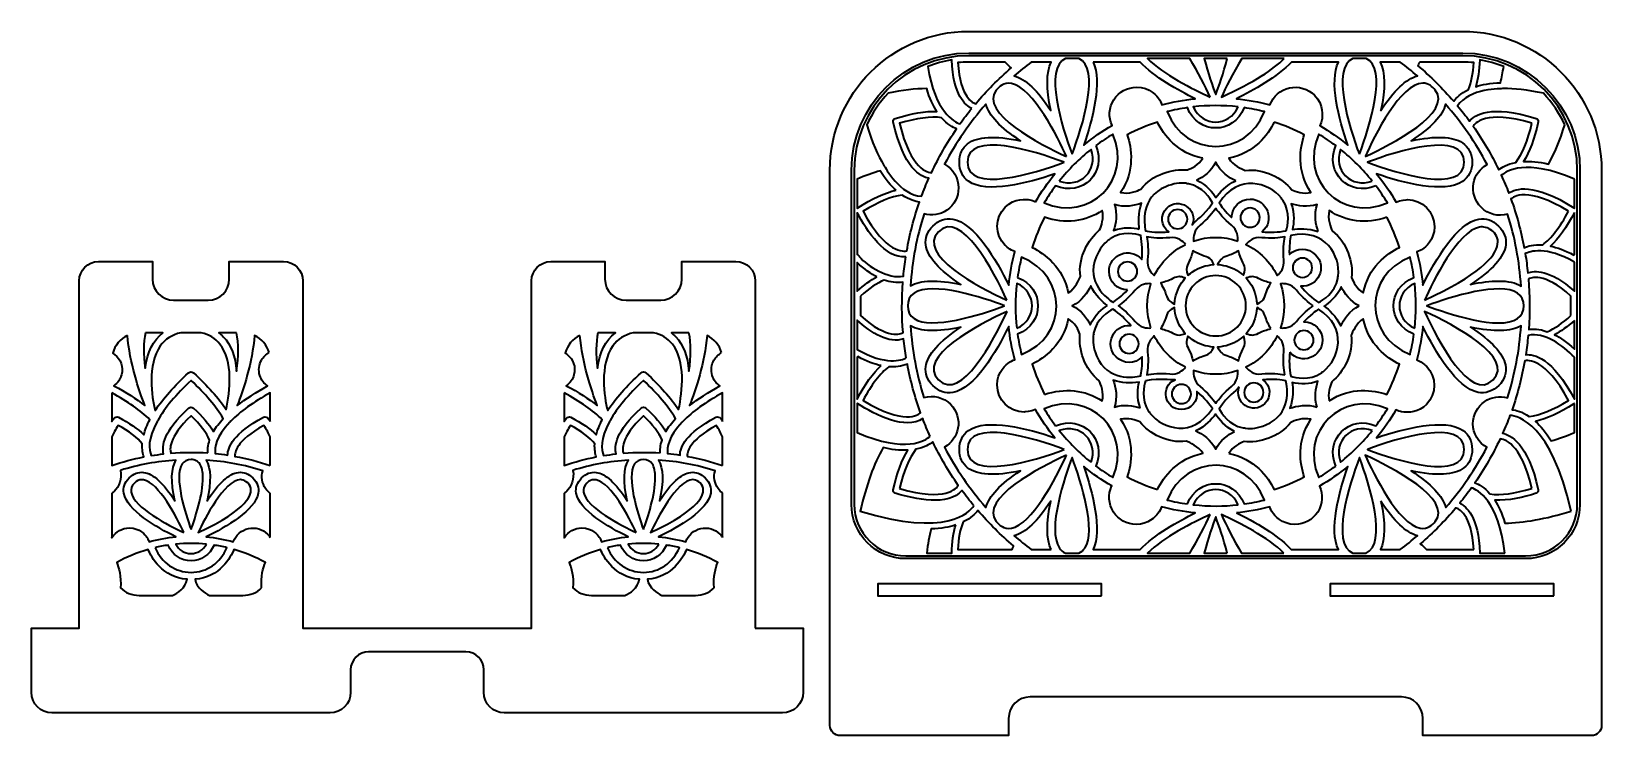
# Model space of a CAD drawing. Header units: inches. Extents: x -2.7 to 13.4, y -10.4 to -3.2.
import ezdxf

# ---------------------------------------------------------------- set-up
doc = ezdxf.new("R2010")
doc.units = ezdxf.units.IN
doc.header["$MEASUREMENT"] = 0
doc.layers.add('Tablet holder 4', color=7, linetype='Continuous', lineweight=0)

msp = doc.modelspace()

# ---------------------------------------------------------------- linework, layer by layer
at = {"layer": 'Tablet holder 4', "color": 22, "lineweight": 35, "true_color": 0xe52421}
for points, knots in [([(11.94, -3.208), (11.94, -3.208), (6.898, -3.208), (6.898, -3.208), (6.116, -3.208), (5.482, -3.842), (5.482, -4.625), (5.482, -4.625), (5.482, -10.289), (5.482, -10.289), (5.482, -10.347), (5.528, -10.393), (5.586, -10.393), (5.586, -10.393), (7.305, -10.393), (7.305, -10.393), (7.305, -10.393), (7.305, -10.219), (7.305, -10.219), (7.305, -10.098), (7.404, -9.999), (7.526, -9.999), (7.526, -9.999), (11.313, -9.999), (11.313, -9.999), (11.434, -9.999), (11.533, -10.098), (11.533, -10.219), (11.533, -10.219), (11.533, -10.393), (11.533, -10.393), (11.533, -10.393), (13.252, -10.393), (13.252, -10.393), (13.309, -10.393), (13.356, -10.347), (13.356, -10.289), (13.356, -10.289), (13.356, -4.625), (13.356, -4.625), (13.356, -3.842), (12.722, -3.208), (11.94, -3.208)], [0, 0, 0, 0, 1, 1, 1, 2, 2, 2, 3, 3, 3, 4, 4, 4, 5, 5, 5, 6, 6, 6, 7, 7, 7, 8, 8, 8, 9, 9, 9, 10, 10, 10, 11, 11, 11, 12, 12, 12, 13, 13, 13, 14, 14, 14, 14]), ([(6.898, -3.521), (6.898, -3.521), (7.27, -3.521), (7.27, -3.521), (7.293, -3.548), (7.314, -3.567), (7.332, -3.58), (7.198, -3.695), (7.08, -3.815), (6.97, -3.946), (6.948, -3.94), (6.807, -3.889), (6.786, -3.526), (6.823, -3.523), (6.86, -3.521), (6.898, -3.521)], [0, 0, 0, 0, 1, 1, 1, 2, 2, 2, 3, 3, 3, 4, 4, 4, 5, 5, 5, 5]), ([(7.536, -3.521), (7.536, -3.521), (7.739, -3.521), (7.739, -3.521), (7.689, -3.625), (7.687, -3.791), (7.735, -4.015), (7.602, -3.811), (7.477, -3.692), (7.362, -3.663), (7.417, -3.614), (7.476, -3.566), (7.536, -3.521)], [0, 0, 0, 0, 1, 1, 1, 2, 2, 2, 3, 3, 3, 4, 4, 4, 4]), ([(8.167, -3.521), (8.167, -3.521), (8.647, -3.521), (8.647, -3.521), (8.79, -3.673), (9.037, -3.811), (9.209, -3.895), (9.094, -3.907), (8.98, -3.927), (8.869, -3.957), (8.863, -3.933), (8.848, -3.909), (8.841, -3.9), (8.822, -3.871), (8.746, -3.777), (8.611, -3.777), (8.517, -3.777), (8.43, -3.825), (8.379, -3.905), (8.328, -3.984), (8.321, -4.083), (8.361, -4.168), (8.26, -4.226), (8.163, -4.293), (8.073, -4.368), (8.162, -4.106), (8.263, -3.72), (8.167, -3.521)], [0, 0, 0, 0, 1, 1, 1, 2, 2, 2, 3, 3, 3, 4, 4, 4, 5, 5, 5, 6, 6, 6, 7, 7, 7, 8, 8, 8, 9, 9, 9, 9]), ([(10.191, -3.521), (10.191, -3.521), (10.67, -3.521), (10.67, -3.521), (10.575, -3.719), (10.676, -4.106), (10.765, -4.368), (10.676, -4.294), (10.58, -4.228), (10.48, -4.17), (10.492, -4.149), (10.498, -4.123), (10.501, -4.113), (10.508, -4.078), (10.523, -3.957), (10.425, -3.859), (10.359, -3.793), (10.263, -3.765), (10.171, -3.785), (10.079, -3.806), (10.005, -3.87), (9.972, -3.958), (9.86, -3.928), (9.745, -3.907), (9.629, -3.895), (9.801, -3.81), (10.048, -3.673), (10.191, -3.521)], [0, 0, 0, 0, 1, 1, 1, 2, 2, 2, 3, 3, 3, 4, 4, 4, 5, 5, 5, 6, 6, 6, 7, 7, 7, 8, 8, 8, 9, 9, 9, 9]), ([(11.302, -3.521), (11.362, -3.566), (11.42, -3.614), (11.476, -3.663), (11.361, -3.692), (11.236, -3.811), (11.103, -4.015), (11.151, -3.791), (11.149, -3.625), (11.098, -3.521), (11.098, -3.521), (11.302, -3.521), (11.302, -3.521)], [0, 0, 0, 0, 1, 1, 1, 2, 2, 2, 3, 3, 3, 4, 4, 4, 4]), ([(11.501, -3.521), (11.501, -3.521), (11.94, -3.521), (11.94, -3.521), (11.977, -3.521), (12.015, -3.523), (12.052, -3.526), (12.045, -3.638), (12.027, -3.731), (11.997, -3.802), (11.917, -3.841), (11.871, -3.888), (11.847, -3.921), (11.732, -3.788), (11.612, -3.669), (11.482, -3.559), (11.483, -3.553), (11.488, -3.539), (11.501, -3.521)], [0, 0, 0, 0, 1, 1, 1, 2, 2, 2, 3, 3, 3, 4, 4, 4, 5, 5, 5, 6, 6, 6, 6]), ([(7.58, -4.947), (7.56, -4.935), (7.534, -4.929), (7.523, -4.927), (7.488, -4.92), (7.367, -4.905), (7.27, -5.002), (7.163, -5.109), (7.163, -5.284), (7.27, -5.392), (7.271, -5.392), (7.323, -5.442), (7.369, -5.455), (7.338, -5.567), (7.318, -5.682), (7.306, -5.798), (7.177, -5.536), (6.957, -5.162), (6.735, -5.123), (6.662, -5.11), (6.594, -5.134), (6.533, -5.195), (6.475, -5.253), (6.45, -5.317), (6.46, -5.387), (6.476, -5.51), (6.596, -5.645), (6.819, -5.79), (6.579, -5.739), (6.406, -5.744), (6.304, -5.805), (6.32, -5.555), (6.367, -5.308), (6.442, -5.07), (6.522, -5.093), (6.606, -5.08), (6.675, -5.032), (6.75, -4.98), (6.794, -4.896), (6.794, -4.805), (6.794, -4.705), (6.739, -4.612), (6.652, -4.564), (6.768, -4.344), (6.909, -4.138), (7.073, -3.951), (7.103, -4.066), (7.221, -4.191), (7.426, -4.324), (7.167, -4.269), (6.986, -4.279), (6.887, -4.355), (6.831, -4.398), (6.803, -4.461), (6.803, -4.543), (6.803, -4.629), (6.834, -4.694), (6.895, -4.737), (7.08, -4.866), (7.501, -4.757), (7.778, -4.662), (7.705, -4.751), (7.638, -4.847), (7.58, -4.947)], [0, 0, 0, 0, 1, 1, 1, 2, 2, 2, 3, 3, 3, 4, 4, 4, 5, 5, 5, 6, 6, 6, 7, 7, 7, 8, 8, 8, 9, 9, 9, 10, 10, 10, 11, 11, 11, 12, 12, 12, 13, 13, 13, 14, 14, 14, 15, 15, 15, 16, 16, 16, 17, 17, 17, 18, 18, 18, 19, 19, 19, 20, 20, 20, 21, 21, 21, 21]), ([(9.709, -3.986), (9.779, -3.996), (9.848, -4.01), (9.915, -4.027), (9.73, -4.5), (9.108, -4.499), (8.923, -4.027), (8.99, -4.01), (9.059, -3.996), (9.129, -3.986), (9.24, -4.263), (9.598, -4.263), (9.709, -3.986)], [0, 0, 0, 0, 1, 1, 1, 2, 2, 2, 3, 3, 3, 4, 4, 4, 4]), ([(11.936, -4.74), (11.998, -4.698), (12.036, -4.625), (12.036, -4.543), (12.036, -4.461), (11.998, -4.387), (11.936, -4.345), (11.836, -4.278), (11.66, -4.272), (11.412, -4.324), (11.617, -4.191), (11.735, -4.066), (11.764, -3.951), (11.93, -4.139), (12.072, -4.346), (12.187, -4.567), (12.114, -4.607), (12.065, -4.676), (12.049, -4.759), (12.033, -4.848), (12.062, -4.939), (12.126, -5.003), (12.197, -5.074), (12.301, -5.101), (12.397, -5.073), (12.472, -5.311), (12.518, -5.557), (12.534, -5.806), (12.478, -5.772), (12.401, -5.755), (12.304, -5.755), (12.223, -5.755), (12.128, -5.767), (12.019, -5.79), (12.241, -5.645), (12.362, -5.51), (12.378, -5.387), (12.387, -5.317), (12.363, -5.253), (12.305, -5.195), (12.244, -5.134), (12.176, -5.11), (12.103, -5.123), (11.881, -5.162), (11.661, -5.536), (11.532, -5.798), (11.521, -5.683), (11.5, -5.57), (11.47, -5.458), (11.494, -5.452), (11.518, -5.437), (11.527, -5.431), (11.556, -5.411), (11.65, -5.336), (11.65, -5.201), (11.65, -5.048), (11.527, -4.925), (11.374, -4.925), (11.373, -4.925), (11.301, -4.927), (11.259, -4.95), (11.201, -4.849), (11.134, -4.752), (11.06, -4.662), (11.334, -4.756), (11.75, -4.864), (11.936, -4.74)], [0, 0, 0, 0, 1, 1, 1, 2, 2, 2, 3, 3, 3, 4, 4, 4, 5, 5, 5, 6, 6, 6, 7, 7, 7, 8, 8, 8, 9, 9, 9, 10, 10, 10, 11, 11, 11, 12, 12, 12, 13, 13, 13, 14, 14, 14, 15, 15, 15, 16, 16, 16, 17, 17, 17, 18, 18, 18, 19, 19, 19, 20, 20, 20, 21, 21, 21, 22, 22, 22, 22]), ([(12.645, -4.145), (12.604, -4.323), (12.548, -4.457), (12.48, -4.545), (12.393, -4.561), (12.337, -4.594), (12.306, -4.62), (12.232, -4.466), (12.145, -4.317), (12.046, -4.176), (12.058, -4.153), (12.168, -4.001), (12.645, -4.145)], [0, 0, 0, 0, 1, 1, 1, 2, 2, 2, 3, 3, 3, 4, 4, 4, 4]), ([(6.621, -4.089), (6.679, -4.156), (6.736, -4.188), (6.774, -4.203), (6.676, -4.345), (6.59, -4.495), (6.518, -4.65), (6.488, -4.649), (6.305, -4.625), (6.192, -4.145), (6.367, -4.093), (6.511, -4.074), (6.621, -4.089)], [0, 0, 0, 0, 1, 1, 1, 2, 2, 2, 3, 3, 3, 4, 4, 4, 4]), ([(8.195, -4.374), (8.251, -4.332), (8.309, -4.293), (8.369, -4.257), (8.572, -4.722), (8.132, -5.161), (7.667, -4.958), (7.703, -4.898), (7.743, -4.84), (7.785, -4.784), (8.058, -4.9), (8.311, -4.648), (8.195, -4.374)], [0, 0, 0, 0, 1, 1, 1, 2, 2, 2, 3, 3, 3, 4, 4, 4, 4]), ([(11.053, -4.784), (11.095, -4.84), (11.134, -4.898), (11.17, -4.958), (10.699, -5.158), (10.268, -4.719), (10.469, -4.257), (10.529, -4.293), (10.587, -4.332), (10.643, -4.374), (10.527, -4.647), (10.779, -4.9), (11.053, -4.784)], [0, 0, 0, 0, 1, 1, 1, 2, 2, 2, 3, 3, 3, 4, 4, 4, 4]), ([(8.918, -5.011), (8.849, -5.08), (8.857, -5.196), (8.94, -5.254), (8.836, -5.265), (8.741, -5.25), (8.703, -5.242), (8.687, -5.171), (8.647, -4.902), (8.909, -4.793), (8.988, -4.759), (9.057, -4.751), (9.115, -4.758), (9.122, -4.763), (9.131, -4.765), (9.141, -4.762), (9.287, -4.792), (9.363, -4.916), (9.385, -4.959), (9.291, -5.1), (9.22, -5.128), (9.179, -5.182), (9.242, -5.023), (9.04, -4.889), (8.918, -5.011)], [0, 0, 0, 0, 1, 1, 1, 2, 2, 2, 3, 3, 3, 4, 4, 4, 5, 5, 5, 6, 6, 6, 7, 7, 7, 8, 8, 8, 8]), ([(10.137, -5.242), (10.055, -5.258), (9.975, -5.262), (9.891, -5.253), (10.027, -5.14), (9.945, -4.919), (9.77, -4.919), (9.666, -4.919), (9.581, -5.004), (9.581, -5.108), (9.517, -5.049), (9.473, -4.988), (9.454, -4.96), (9.649, -4.653), (9.963, -4.752), (10.088, -4.909), (10.09, -4.918), (10.095, -4.926), (10.103, -4.93), (10.186, -5.055), (10.151, -5.196), (10.137, -5.242)], [0, 0, 0, 0, 1, 1, 1, 2, 2, 2, 3, 3, 3, 4, 4, 4, 5, 5, 5, 6, 6, 6, 7, 7, 7, 7]), ([(13.018, -5.044), (12.931, -5.205), (12.843, -5.32), (12.755, -5.387), (12.666, -5.38), (12.603, -5.398), (12.566, -5.415), (12.534, -5.245), (12.489, -5.079), (12.431, -4.917), (12.453, -4.896), (12.599, -4.785), (13.018, -5.044)], [0, 0, 0, 0, 1, 1, 1, 2, 2, 2, 3, 3, 3, 4, 4, 4, 4]), ([(6.219, -4.878), (6.293, -4.928), (6.355, -4.944), (6.396, -4.949), (6.339, -5.11), (6.296, -5.277), (6.266, -5.447), (6.239, -5.454), (6.055, -5.482), (5.82, -5.044), (5.975, -4.948), (6.109, -4.892), (6.219, -4.878)], [0, 0, 0, 0, 1, 1, 1, 2, 2, 2, 3, 3, 3, 4, 4, 4, 4]), ([(8.519, -5.846), (8.46, -5.91), (8.398, -5.955), (8.371, -5.973), (8.31, -5.934), (8.09, -5.773), (8.198, -5.509), (8.231, -5.43), (8.274, -5.376), (8.32, -5.339), (8.329, -5.338), (8.336, -5.333), (8.341, -5.324), (8.465, -5.241), (8.607, -5.276), (8.653, -5.29), (8.669, -5.373), (8.672, -5.453), (8.664, -5.536), (8.55, -5.401), (8.33, -5.482), (8.33, -5.657), (8.33, -5.761), (8.415, -5.846), (8.519, -5.846)], [0, 0, 0, 0, 1, 1, 1, 2, 2, 2, 3, 3, 3, 4, 4, 4, 5, 5, 5, 6, 6, 6, 7, 7, 7, 8, 8, 8, 8]), ([(10.665, -5.73), (10.636, -5.876), (10.511, -5.952), (10.468, -5.974), (10.402, -5.929), (10.342, -5.876), (10.287, -5.808), (10.463, -5.824), (10.561, -5.611), (10.437, -5.487), (10.363, -5.413), (10.244, -5.413), (10.17, -5.486), (10.166, -5.4), (10.178, -5.324), (10.185, -5.292), (10.538, -5.213), (10.693, -5.503), (10.669, -5.704), (10.664, -5.712), (10.662, -5.72), (10.665, -5.73)], [0, 0, 0, 0, 1, 1, 1, 2, 2, 2, 3, 3, 3, 4, 4, 4, 5, 5, 5, 6, 6, 6, 7, 7, 7, 7]), ([(4.72, -9.296), (4.72, -9.296), (4.72, -5.754), (4.72, -5.754), (4.72, -5.646), (4.633, -5.557), (4.523, -5.557), (4.523, -5.557), (3.97, -5.557), (3.97, -5.557), (3.97, -5.557), (3.97, -5.736), (3.97, -5.736), (3.97, -5.855), (3.874, -5.951), (3.755, -5.951), (3.755, -5.951), (3.401, -5.951), (3.401, -5.951), (3.282, -5.951), (3.186, -5.855), (3.186, -5.736), (3.186, -5.736), (3.186, -5.557), (3.186, -5.557), (3.186, -5.557), (2.634, -5.557), (2.634, -5.557), (2.526, -5.557), (2.437, -5.644), (2.437, -5.754), (2.437, -5.754), (2.437, -9.296), (2.437, -9.296), (2.437, -9.296), (0.104, -9.296), (0.104, -9.296), (0.104, -9.296), (0.104, -5.754), (0.104, -5.754), (0.104, -5.646), (0.017, -5.557), (-0.093, -5.557), (-0.093, -5.557), (-0.647, -5.557), (-0.647, -5.557), (-0.647, -5.557), (-0.647, -5.736), (-0.647, -5.736), (-0.647, -5.855), (-0.743, -5.951), (-0.862, -5.951), (-0.862, -5.951), (-1.215, -5.951), (-1.215, -5.951), (-1.334, -5.951), (-1.431, -5.855), (-1.431, -5.736), (-1.431, -5.736), (-1.431, -5.557), (-1.431, -5.557), (-1.431, -5.557), (-1.982, -5.557), (-1.982, -5.557), (-2.09, -5.557), (-2.179, -5.644), (-2.179, -5.754), (-2.179, -5.754), (-2.179, -9.297), (-2.179, -9.297), (-2.179, -9.297), (-2.666, -9.297), (-2.666, -9.297), (-2.666, -9.297), (-2.666, -9.952), (-2.666, -9.952), (-2.666, -10.068), (-2.573, -10.162), (-2.457, -10.162), (-2.457, -10.162), (0.382, -10.162), (0.382, -10.162), (0.498, -10.162), (0.591, -10.068), (0.591, -9.952), (0.591, -9.952), (0.591, -9.723), (0.591, -9.723), (0.591, -9.621), (0.674, -9.538), (0.775, -9.538), (0.775, -9.538), (1.766, -9.538), (1.766, -9.538), (1.868, -9.538), (1.95, -9.621), (1.95, -9.723), (1.95, -9.723), (1.95, -9.952), (1.95, -9.952), (1.95, -10.068), (2.044, -10.162), (2.159, -10.162), (2.159, -10.162), (4.998, -10.162), (4.998, -10.162), (5.114, -10.162), (5.208, -10.068), (5.208, -9.952), (5.208, -9.952), (5.208, -9.296), (5.208, -9.296), (5.208, -9.296), (4.72, -9.296), (4.72, -9.296)], [0, 0, 0, 0, 1, 1, 1, 2, 2, 2, 3, 3, 3, 4, 4, 4, 5, 5, 5, 6, 6, 6, 7, 7, 7, 8, 8, 8, 9, 9, 9, 10, 10, 10, 11, 11, 11, 12, 12, 12, 13, 13, 13, 14, 14, 14, 15, 15, 15, 16, 16, 16, 17, 17, 17, 18, 18, 18, 19, 19, 19, 20, 20, 20, 21, 21, 21, 22, 22, 22, 23, 23, 23, 24, 24, 24, 25, 25, 25, 26, 26, 26, 27, 27, 27, 28, 28, 28, 29, 29, 29, 30, 30, 30, 31, 31, 31, 32, 32, 32, 33, 33, 33, 34, 34, 34, 35, 35, 35, 36, 36, 36, 37, 37, 37, 38, 38, 38, 38]), ([(7.397, -5.718), (7.407, -5.648), (7.42, -5.579), (7.437, -5.512), (7.913, -5.704), (7.908, -6.321), (7.437, -6.505), (7.42, -6.437), (7.407, -6.368), (7.397, -6.299), (7.674, -6.187), (7.674, -5.829), (7.397, -5.718)], [0, 0, 0, 0, 1, 1, 1, 2, 2, 2, 3, 3, 3, 4, 4, 4, 4]), ([(11.441, -6.299), (11.431, -6.368), (11.417, -6.437), (11.401, -6.504), (10.925, -6.313), (10.93, -5.696), (11.401, -5.512), (11.417, -5.579), (11.431, -5.648), (11.441, -5.718), (11.164, -5.829), (11.164, -6.187), (11.441, -6.299)], [0, 0, 0, 0, 1, 1, 1, 2, 2, 2, 3, 3, 3, 4, 4, 4, 4]), ([(5.794, -5.909), (5.881, -5.83), (5.962, -5.775), (6.036, -5.745), (6.097, -5.766), (6.163, -5.777), (6.226, -5.767), (6.213, -5.944), (6.214, -6.112), (6.229, -6.282), (6.209, -6.293), (6.07, -6.358), (5.794, -6.108), (5.794, -6.108), (5.794, -5.909), (5.794, -5.909)], [0, 0, 0, 0, 1, 1, 1, 2, 2, 2, 3, 3, 3, 4, 4, 4, 5, 5, 5, 5]), ([(9.111, -6.008), (9.111, -5.838), (9.249, -5.7), (9.419, -5.7), (9.589, -5.7), (9.727, -5.838), (9.727, -6.008), (9.727, -6.178), (9.589, -6.316), (9.419, -6.316), (9.249, -6.316), (9.111, -6.178), (9.111, -6.008)], [0, 0, 0, 0, 1, 1, 1, 2, 2, 2, 3, 3, 3, 4, 4, 4, 4]), ([(13.043, -6.108), (12.957, -6.186), (12.876, -6.241), (12.802, -6.272), (12.717, -6.242), (12.652, -6.243), (12.612, -6.249), (12.625, -6.074), (12.624, -5.905), (12.609, -5.735), (12.628, -5.724), (12.768, -5.659), (13.043, -5.909), (13.043, -5.909), (13.043, -6.108), (13.043, -6.108)], [0, 0, 0, 0, 1, 1, 1, 2, 2, 2, 3, 3, 3, 4, 4, 4, 5, 5, 5, 5]), ([(8.203, -6.519), (8.17, -6.439), (8.162, -6.371), (8.169, -6.312), (8.174, -6.305), (8.176, -6.296), (8.173, -6.287), (8.202, -6.14), (8.327, -6.064), (8.369, -6.043), (8.439, -6.089), (8.497, -6.143), (8.551, -6.208), (8.375, -6.193), (8.277, -6.406), (8.401, -6.53), (8.474, -6.603), (8.594, -6.604), (8.668, -6.53), (8.672, -6.617), (8.659, -6.692), (8.653, -6.724), (8.582, -6.74), (8.312, -6.781), (8.203, -6.519)], [0, 0, 0, 0, 1, 1, 1, 2, 2, 2, 3, 3, 3, 4, 4, 4, 5, 5, 5, 6, 6, 6, 7, 7, 7, 8, 8, 8, 8]), ([(10.174, -6.481), (10.287, -6.616), (10.508, -6.535), (10.508, -6.359), (10.508, -6.255), (10.423, -6.171), (10.319, -6.17), (10.378, -6.106), (10.44, -6.062), (10.467, -6.043), (10.773, -6.237), (10.677, -6.552), (10.518, -6.677), (10.509, -6.679), (10.502, -6.684), (10.497, -6.693), (10.373, -6.775), (10.231, -6.741), (10.185, -6.726), (10.168, -6.642), (10.166, -6.562), (10.174, -6.481)], [0, 0, 0, 0, 1, 1, 1, 2, 2, 2, 3, 3, 3, 4, 4, 4, 5, 5, 5, 6, 6, 6, 7, 7, 7, 7]), ([(6.895, -7.28), (6.834, -7.323), (6.803, -7.388), (6.803, -7.474), (6.803, -7.556), (6.831, -7.619), (6.887, -7.661), (6.986, -7.737), (7.167, -7.747), (7.426, -7.692), (7.221, -7.825), (7.103, -7.95), (7.073, -8.066), (6.908, -7.877), (6.766, -7.67), (6.651, -7.449), (6.723, -7.41), (6.773, -7.341), (6.788, -7.258), (6.805, -7.169), (6.776, -7.077), (6.712, -7.013), (6.641, -6.942), (6.537, -6.916), (6.441, -6.943), (6.366, -6.706), (6.32, -6.46), (6.304, -6.211), (6.406, -6.272), (6.579, -6.278), (6.819, -6.227), (6.596, -6.371), (6.476, -6.506), (6.46, -6.629), (6.451, -6.699), (6.475, -6.764), (6.533, -6.822), (6.594, -6.882), (6.662, -6.906), (6.735, -6.893), (6.957, -6.854), (7.177, -6.481), (7.306, -6.218), (7.317, -6.333), (7.338, -6.447), (7.368, -6.558), (7.344, -6.564), (7.32, -6.58), (7.311, -6.586), (7.282, -6.606), (7.188, -6.681), (7.188, -6.816), (7.188, -6.968), (7.312, -7.092), (7.463, -7.092), (7.464, -7.092), (7.537, -7.09), (7.579, -7.067), (7.637, -7.167), (7.704, -7.264), (7.778, -7.355), (7.501, -7.26), (7.08, -7.151), (6.895, -7.28)], [0, 0, 0, 0, 1, 1, 1, 2, 2, 2, 3, 3, 3, 4, 4, 4, 5, 5, 5, 6, 6, 6, 7, 7, 7, 8, 8, 8, 9, 9, 9, 10, 10, 10, 11, 11, 11, 12, 12, 12, 13, 13, 13, 14, 14, 14, 15, 15, 15, 16, 16, 16, 17, 17, 17, 18, 18, 18, 19, 19, 19, 20, 20, 20, 21, 21, 21, 21]), ([(12.163, -6.985), (12.088, -7.036), (12.043, -7.121), (12.043, -7.212), (12.043, -7.312), (12.099, -7.404), (12.186, -7.452), (12.07, -7.672), (11.929, -7.878), (11.765, -8.066), (11.735, -7.951), (11.617, -7.825), (11.412, -7.692), (11.671, -7.747), (11.852, -7.737), (11.951, -7.662), (12.007, -7.619), (12.035, -7.556), (12.035, -7.474), (12.035, -7.388), (12.004, -7.323), (11.943, -7.28), (11.758, -7.151), (11.337, -7.26), (11.06, -7.354), (11.133, -7.265), (11.199, -7.17), (11.257, -7.07), (11.276, -7.082), (11.301, -7.087), (11.314, -7.09), (11.386, -7.104), (11.49, -7.092), (11.568, -7.015), (11.675, -6.907), (11.675, -6.732), (11.568, -6.625), (11.549, -6.606), (11.506, -6.572), (11.469, -6.561), (11.499, -6.449), (11.52, -6.334), (11.532, -6.218), (11.659, -6.478), (11.877, -6.848), (12.095, -6.891), (12.169, -6.906), (12.248, -6.88), (12.306, -6.822), (12.364, -6.764), (12.389, -6.686), (12.375, -6.612), (12.351, -6.494), (12.232, -6.365), (12.019, -6.227), (12.259, -6.278), (12.432, -6.272), (12.534, -6.211), (12.518, -6.461), (12.471, -6.708), (12.396, -6.947), (12.316, -6.923), (12.232, -6.937), (12.163, -6.985)], [0, 0, 0, 0, 1, 1, 1, 2, 2, 2, 3, 3, 3, 4, 4, 4, 5, 5, 5, 6, 6, 6, 7, 7, 7, 8, 8, 8, 9, 9, 9, 10, 10, 10, 11, 11, 11, 12, 12, 12, 13, 13, 13, 14, 14, 14, 15, 15, 15, 16, 16, 16, 17, 17, 17, 18, 18, 18, 19, 19, 19, 20, 20, 20, 21, 21, 21, 21]), ([(-1.686, -6.311), (-1.663, -6.588), (-1.57, -6.868), (-1.509, -7.027), (-1.596, -6.958), (-1.702, -6.89), (-1.824, -6.823), (-1.786, -6.797), (-1.759, -6.758), (-1.747, -6.712), (-1.725, -6.633), (-1.753, -6.554), (-1.818, -6.504), (-1.824, -6.499), (-1.83, -6.495), (-1.836, -6.491), (-1.815, -6.411), (-1.759, -6.346), (-1.686, -6.311)], [0, 0, 0, 0, 1, 1, 1, 2, 2, 2, 3, 3, 3, 4, 4, 4, 5, 5, 5, 6, 6, 6, 6]), ([(-1.502, -6.284), (-1.502, -6.284), (-1.324, -6.284), (-1.324, -6.284), (-1.423, -6.359), (-1.486, -6.48), (-1.506, -6.645), (-1.525, -6.505), (-1.523, -6.384), (-1.502, -6.284)], [0, 0, 0, 0, 1, 1, 1, 2, 2, 2, 3, 3, 3, 3]), ([(-1.142, -6.284), (-1.142, -6.284), (-0.934, -6.284), (-0.934, -6.284), (-0.854, -6.301), (-0.79, -6.34), (-0.743, -6.399), (-0.604, -6.572), (-0.639, -6.879), (-0.678, -7.067), (-0.757, -6.949), (-0.87, -6.823), (-1.012, -6.692), (-1.027, -6.679), (-1.049, -6.679), (-1.063, -6.692), (-1.209, -6.826), (-1.323, -6.955), (-1.403, -7.076), (-1.441, -6.94), (-1.485, -6.608), (-1.351, -6.418), (-1.301, -6.348), (-1.231, -6.303), (-1.142, -6.284)], [0, 0, 0, 0, 1, 1, 1, 2, 2, 2, 3, 3, 3, 4, 4, 4, 5, 5, 5, 6, 6, 6, 7, 7, 7, 8, 8, 8, 8]), ([(-0.573, -6.284), (-0.55, -6.392), (-0.55, -6.522), (-0.573, -6.676), (-0.585, -6.523), (-0.63, -6.405), (-0.708, -6.323), (-0.722, -6.309), (-0.737, -6.296), (-0.753, -6.284), (-0.753, -6.284), (-0.573, -6.284), (-0.573, -6.284)], [0, 0, 0, 0, 1, 1, 1, 2, 2, 2, 3, 3, 3, 4, 4, 4, 4]), ([(-0.24, -6.486), (-0.272, -6.503), (-0.299, -6.528), (-0.318, -6.562), (-0.345, -6.609), (-0.352, -6.666), (-0.336, -6.718), (-0.322, -6.763), (-0.294, -6.801), (-0.256, -6.826), (-0.376, -6.891), (-0.48, -6.959), (-0.566, -7.026), (-0.505, -6.868), (-0.412, -6.588), (-0.389, -6.311), (-0.317, -6.345), (-0.262, -6.408), (-0.24, -6.486)], [0, 0, 0, 0, 1, 1, 1, 2, 2, 2, 3, 3, 3, 4, 4, 4, 5, 5, 5, 6, 6, 6, 6]), ([(2.93, -6.311), (2.954, -6.588), (3.047, -6.868), (3.108, -7.027), (3.021, -6.958), (2.915, -6.89), (2.792, -6.823), (2.83, -6.797), (2.858, -6.758), (2.87, -6.712), (2.891, -6.633), (2.864, -6.554), (2.799, -6.504), (2.793, -6.499), (2.787, -6.495), (2.78, -6.491), (2.802, -6.411), (2.857, -6.346), (2.93, -6.311)], [0, 0, 0, 0, 1, 1, 1, 2, 2, 2, 3, 3, 3, 4, 4, 4, 5, 5, 5, 6, 6, 6, 6]), ([(3.115, -6.284), (3.115, -6.284), (3.293, -6.284), (3.293, -6.284), (3.193, -6.359), (3.131, -6.48), (3.11, -6.645), (3.092, -6.505), (3.093, -6.384), (3.115, -6.284)], [0, 0, 0, 0, 1, 1, 1, 2, 2, 2, 3, 3, 3, 3]), ([(3.475, -6.284), (3.475, -6.284), (3.683, -6.284), (3.683, -6.284), (3.763, -6.301), (3.827, -6.34), (3.874, -6.399), (4.012, -6.572), (3.977, -6.879), (3.938, -7.067), (3.859, -6.949), (3.747, -6.823), (3.604, -6.692), (3.59, -6.679), (3.568, -6.679), (3.554, -6.692), (3.407, -6.826), (3.293, -6.955), (3.214, -7.076), (3.175, -6.94), (3.131, -6.608), (3.266, -6.418), (3.316, -6.348), (3.386, -6.303), (3.475, -6.284)], [0, 0, 0, 0, 1, 1, 1, 2, 2, 2, 3, 3, 3, 4, 4, 4, 5, 5, 5, 6, 6, 6, 7, 7, 7, 8, 8, 8, 8]), ([(4.043, -6.284), (4.066, -6.392), (4.067, -6.522), (4.043, -6.676), (4.031, -6.523), (3.986, -6.405), (3.908, -6.323), (3.894, -6.309), (3.879, -6.296), (3.864, -6.284), (3.864, -6.284), (4.043, -6.284), (4.043, -6.284)], [0, 0, 0, 0, 1, 1, 1, 2, 2, 2, 3, 3, 3, 4, 4, 4, 4]), ([(4.376, -6.486), (4.345, -6.503), (4.318, -6.528), (4.298, -6.562), (4.271, -6.609), (4.265, -6.666), (4.28, -6.718), (4.294, -6.763), (4.322, -6.801), (4.36, -6.826), (4.24, -6.891), (4.136, -6.959), (4.05, -7.026), (4.111, -6.868), (4.204, -6.588), (4.228, -6.311), (4.299, -6.345), (4.354, -6.408), (4.376, -6.486)], [0, 0, 0, 0, 1, 1, 1, 2, 2, 2, 3, 3, 3, 4, 4, 4, 5, 5, 5, 6, 6, 6, 6]), ([(12.618, -7.138), (12.545, -7.088), (12.482, -7.072), (12.442, -7.068), (12.499, -6.906), (12.542, -6.74), (12.572, -6.57), (12.599, -6.563), (12.783, -6.534), (13.018, -6.973), (12.863, -7.069), (12.728, -7.124), (12.618, -7.138)], [0, 0, 0, 0, 1, 1, 1, 2, 2, 2, 3, 3, 3, 4, 4, 4, 4]), ([(6.083, -6.63), (6.147, -6.634), (6.214, -6.628), (6.272, -6.602), (6.303, -6.772), (6.349, -6.938), (6.407, -7.099), (6.385, -7.12), (6.239, -7.232), (5.82, -6.973), (5.906, -6.812), (5.995, -6.697), (6.083, -6.63)], [0, 0, 0, 0, 1, 1, 1, 2, 2, 2, 3, 3, 3, 4, 4, 4, 4]), ([(-1.012, -7.052), (-1.027, -7.039), (-1.049, -7.039), (-1.063, -7.052), (-1.321, -7.288), (-1.338, -7.441), (-1.317, -7.519), (-1.359, -7.524), (-1.402, -7.53), (-1.443, -7.536), (-1.471, -7.476), (-1.48, -7.369), (-1.383, -7.188), (-1.38, -7.182), (-1.378, -7.179), (-1.377, -7.177), (-1.307, -7.052), (-1.192, -6.915), (-1.037, -6.77), (-0.891, -6.907), (-0.781, -7.037), (-0.709, -7.158), (-0.75, -7.202), (-0.783, -7.247), (-0.809, -7.291), (-0.852, -7.216), (-0.921, -7.136), (-1.012, -7.052)], [0, 0, 0, 0, 1, 1, 1, 2, 2, 2, 3, 3, 3, 4, 4, 4, 5, 5, 5, 6, 6, 6, 7, 7, 7, 8, 8, 8, 9, 9, 9, 9]), ([(3.604, -7.052), (3.59, -7.039), (3.568, -7.039), (3.554, -7.052), (3.295, -7.288), (3.279, -7.441), (3.299, -7.519), (3.257, -7.524), (3.215, -7.53), (3.173, -7.536), (3.146, -7.476), (3.137, -7.369), (3.234, -7.188), (3.237, -7.182), (3.238, -7.179), (3.239, -7.177), (3.31, -7.052), (3.424, -6.915), (3.579, -6.77), (3.725, -6.907), (3.836, -7.037), (3.907, -7.158), (3.866, -7.202), (3.833, -7.247), (3.808, -7.291), (3.764, -7.216), (3.696, -7.136), (3.604, -7.052)], [0, 0, 0, 0, 1, 1, 1, 2, 2, 2, 3, 3, 3, 4, 4, 4, 5, 5, 5, 6, 6, 6, 7, 7, 7, 8, 8, 8, 9, 9, 9, 9]), ([(7.785, -7.232), (7.743, -7.177), (7.703, -7.118), (7.667, -7.058), (8.133, -6.856), (8.571, -7.295), (8.369, -7.76), (8.309, -7.724), (8.251, -7.685), (8.195, -7.643), (8.311, -7.368), (8.058, -7.117), (7.785, -7.232)], [0, 0, 0, 0, 1, 1, 1, 2, 2, 2, 3, 3, 3, 4, 4, 4, 4]), ([(8.701, -6.775), (8.868, -6.741), (8.937, -6.772), (9.005, -6.762), (8.847, -6.83), (8.896, -7.067), (9.068, -7.067), (9.165, -7.067), (9.242, -6.98), (9.225, -6.881), (9.306, -6.946), (9.362, -7.024), (9.384, -7.056), (9.188, -7.363), (8.875, -7.265), (8.75, -7.107), (8.748, -7.098), (8.743, -7.091), (8.734, -7.086), (8.652, -6.962), (8.686, -6.82), (8.701, -6.775)], [0, 0, 0, 0, 1, 1, 1, 2, 2, 2, 3, 3, 3, 4, 4, 4, 5, 5, 5, 6, 6, 6, 7, 7, 7, 7]), ([(9.659, -6.834), (9.596, -6.994), (9.798, -7.127), (9.92, -7.005), (9.988, -6.936), (9.981, -6.82), (9.898, -6.762), (10.002, -6.752), (10.098, -6.767), (10.135, -6.774), (10.151, -6.845), (10.192, -7.114), (9.929, -7.224), (9.85, -7.257), (9.781, -7.265), (9.723, -7.258), (9.716, -7.253), (9.707, -7.252), (9.697, -7.254), (9.551, -7.225), (9.475, -7.1), (9.453, -7.058), (9.547, -6.917), (9.618, -6.889), (9.659, -6.834)], [0, 0, 0, 0, 1, 1, 1, 2, 2, 2, 3, 3, 3, 4, 4, 4, 5, 5, 5, 6, 6, 6, 7, 7, 7, 8, 8, 8, 8]), ([(10.643, -7.643), (10.587, -7.685), (10.529, -7.724), (10.469, -7.76), (10.266, -7.294), (10.706, -6.856), (11.171, -7.058), (11.134, -7.118), (11.095, -7.177), (11.053, -7.232), (10.779, -7.116), (10.527, -7.369), (10.643, -7.643)], [0, 0, 0, 0, 1, 1, 1, 2, 2, 2, 3, 3, 3, 4, 4, 4, 4]), ([(-1.846, -6.896), (-1.683, -6.986), (-1.552, -7.077), (-1.458, -7.17), (-1.486, -7.223), (-1.506, -7.275), (-1.519, -7.324), (-1.581, -7.263), (-1.668, -7.203), (-1.778, -7.146), (-1.795, -7.137), (-1.816, -7.142), (-1.826, -7.159), (-1.833, -7.169), (-1.84, -7.18), (-1.846, -7.19), (-1.846, -7.19), (-1.846, -6.896), (-1.846, -6.896)], [0, 0, 0, 0, 1, 1, 1, 2, 2, 2, 3, 3, 3, 4, 4, 4, 5, 5, 5, 6, 6, 6, 6]), ([(-0.229, -7.19), (-0.236, -7.18), (-0.242, -7.169), (-0.249, -7.159), (-0.259, -7.142), (-0.28, -7.137), (-0.297, -7.146), (-0.608, -7.308), (-0.663, -7.451), (-0.664, -7.531), (-0.706, -7.525), (-0.749, -7.52), (-0.79, -7.516), (-0.801, -7.451), (-0.782, -7.346), (-0.643, -7.195), (-0.637, -7.19), (-0.635, -7.187), (-0.633, -7.185), (-0.538, -7.088), (-0.402, -6.991), (-0.229, -6.896), (-0.229, -6.896), (-0.229, -7.19), (-0.229, -7.19)], [0, 0, 0, 0, 1, 1, 1, 2, 2, 2, 3, 3, 3, 4, 4, 4, 5, 5, 5, 6, 6, 6, 7, 7, 7, 8, 8, 8, 8]), ([(2.771, -6.896), (2.934, -6.986), (3.064, -7.077), (3.159, -7.17), (3.131, -7.223), (3.11, -7.275), (3.097, -7.324), (3.036, -7.263), (2.949, -7.203), (2.838, -7.146), (2.821, -7.137), (2.8, -7.142), (2.79, -7.159), (2.783, -7.169), (2.777, -7.18), (2.771, -7.19), (2.771, -7.19), (2.771, -6.896), (2.771, -6.896)], [0, 0, 0, 0, 1, 1, 1, 2, 2, 2, 3, 3, 3, 4, 4, 4, 5, 5, 5, 6, 6, 6, 6]), ([(4.387, -7.19), (4.381, -7.18), (4.374, -7.169), (4.368, -7.159), (4.357, -7.142), (4.337, -7.137), (4.319, -7.146), (4.008, -7.308), (3.953, -7.451), (3.952, -7.531), (3.91, -7.525), (3.868, -7.52), (3.826, -7.516), (3.815, -7.451), (3.834, -7.346), (3.974, -7.195), (3.979, -7.19), (3.981, -7.187), (3.983, -7.185), (4.078, -7.088), (4.214, -6.991), (4.387, -6.896), (4.387, -6.896), (4.387, -7.19), (4.387, -7.19)], [0, 0, 0, 0, 1, 1, 1, 2, 2, 2, 3, 3, 3, 4, 4, 4, 5, 5, 5, 6, 6, 6, 7, 7, 7, 8, 8, 8, 8]), ([(-0.866, -7.509), (-0.992, -7.501), (-1.115, -7.502), (-1.242, -7.512), (-1.254, -7.48), (-1.277, -7.358), (-1.037, -7.13), (-0.943, -7.22), (-0.879, -7.303), (-0.848, -7.378), (-0.866, -7.433), (-0.869, -7.478), (-0.866, -7.509)], [0, 0, 0, 0, 1, 1, 1, 2, 2, 2, 3, 3, 3, 4, 4, 4, 4]), ([(3.751, -7.509), (3.625, -7.501), (3.502, -7.502), (3.375, -7.512), (3.362, -7.48), (3.339, -7.358), (3.579, -7.13), (3.673, -7.22), (3.737, -7.303), (3.769, -7.378), (3.75, -7.433), (3.748, -7.478), (3.751, -7.509)], [0, 0, 0, 0, 1, 1, 1, 2, 2, 2, 3, 3, 3, 4, 4, 4, 4]), ([(-1.846, -7.346), (-1.829, -7.31), (-1.808, -7.271), (-1.782, -7.228), (-1.668, -7.29), (-1.584, -7.354), (-1.535, -7.418), (-1.538, -7.476), (-1.529, -7.52), (-1.518, -7.55), (-1.629, -7.571), (-1.739, -7.601), (-1.846, -7.637), (-1.846, -7.637), (-1.846, -7.346), (-1.846, -7.346)], [0, 0, 0, 0, 1, 1, 1, 2, 2, 2, 3, 3, 3, 4, 4, 4, 5, 5, 5, 5]), ([(-0.229, -7.637), (-0.347, -7.597), (-0.467, -7.566), (-0.589, -7.544), (-0.593, -7.509), (-0.582, -7.386), (-0.293, -7.228), (-0.268, -7.269), (-0.247, -7.309), (-0.229, -7.346), (-0.229, -7.346), (-0.229, -7.637), (-0.229, -7.637)], [0, 0, 0, 0, 1, 1, 1, 2, 2, 2, 3, 3, 3, 4, 4, 4, 4]), ([(2.771, -7.346), (2.787, -7.31), (2.808, -7.271), (2.834, -7.228), (2.949, -7.29), (3.032, -7.354), (3.082, -7.418), (3.078, -7.476), (3.088, -7.52), (3.098, -7.55), (2.987, -7.571), (2.877, -7.601), (2.771, -7.637), (2.771, -7.637), (2.771, -7.346), (2.771, -7.346)], [0, 0, 0, 0, 1, 1, 1, 2, 2, 2, 3, 3, 3, 4, 4, 4, 5, 5, 5, 5]), ([(4.387, -7.637), (4.27, -7.597), (4.149, -7.566), (4.027, -7.544), (4.023, -7.509), (4.034, -7.386), (4.323, -7.228), (4.349, -7.269), (4.37, -7.309), (4.387, -7.346), (4.387, -7.346), (4.387, -7.637), (4.387, -7.637)], [0, 0, 0, 0, 1, 1, 1, 2, 2, 2, 3, 3, 3, 4, 4, 4, 4]), ([(12.645, -7.871), (12.471, -7.924), (12.327, -7.943), (12.217, -7.928), (12.159, -7.86), (12.102, -7.828), (12.064, -7.814), (12.162, -7.671), (12.247, -7.522), (12.32, -7.367), (12.35, -7.367), (12.533, -7.392), (12.645, -7.871)], [0, 0, 0, 0, 1, 1, 1, 2, 2, 2, 3, 3, 3, 4, 4, 4, 4]), ([(6.192, -7.871), (6.234, -7.693), (6.29, -7.559), (6.358, -7.472), (6.445, -7.455), (6.5, -7.422), (6.532, -7.397), (6.606, -7.551), (6.693, -7.699), (6.792, -7.841), (6.778, -7.864), (6.669, -8.015), (6.192, -7.871)], [0, 0, 0, 0, 1, 1, 1, 2, 2, 2, 3, 3, 3, 4, 4, 4, 4]), ([(9.129, -8.03), (9.059, -8.02), (8.99, -8.007), (8.923, -7.99), (9.114, -7.515), (9.731, -7.52), (9.915, -7.99), (9.848, -8.007), (9.779, -8.02), (9.709, -8.03), (9.598, -7.754), (9.24, -7.754), (9.129, -8.03)], [0, 0, 0, 0, 1, 1, 1, 2, 2, 2, 3, 3, 3, 4, 4, 4, 4]), ([(-1.844, -8.373), (-1.845, -8.374), (-1.845, -8.375), (-1.846, -8.376), (-1.846, -8.376), (-1.846, -7.923), (-1.846, -7.923), (-1.837, -7.916), (-1.828, -7.909), (-1.82, -7.901), (-1.775, -7.856), (-1.738, -7.771), (-1.757, -7.687), (-1.573, -7.63), (-1.383, -7.595), (-1.191, -7.583), (-1.242, -7.663), (-1.245, -7.802), (-1.202, -7.997), (-1.317, -7.818), (-1.424, -7.721), (-1.521, -7.708), (-1.574, -7.702), (-1.624, -7.72), (-1.668, -7.765), (-1.715, -7.811), (-1.733, -7.864), (-1.723, -7.92), (-1.693, -8.093), (-1.396, -8.266), (-1.192, -8.366), (-1.285, -8.374), (-1.377, -8.391), (-1.466, -8.415), (-1.471, -8.396), (-1.483, -8.376), (-1.488, -8.369), (-1.504, -8.347), (-1.562, -8.274), (-1.665, -8.274), (-1.738, -8.274), (-1.805, -8.311), (-1.844, -8.373)], [0, 0, 0, 0, 1, 1, 1, 2, 2, 2, 3, 3, 3, 4, 4, 4, 5, 5, 5, 6, 6, 6, 7, 7, 7, 8, 8, 8, 9, 9, 9, 10, 10, 10, 11, 11, 11, 12, 12, 12, 13, 13, 13, 14, 14, 14, 14]), ([(-1.037, -8.291), (-1.095, -8.132), (-1.217, -7.754), (-1.127, -7.621), (-1.109, -7.593), (-1.076, -7.577), (-1.037, -7.577), (-1.018, -7.577), (-1.001, -7.581), (-0.985, -7.589), (-0.97, -7.596), (-0.957, -7.607), (-0.948, -7.621), (-0.925, -7.655), (-0.916, -7.704), (-0.916, -7.762), (-0.916, -7.932), (-0.995, -8.173), (-1.037, -8.291)], [0, 0, 0, 0, 1, 1, 1, 2, 2, 2, 3, 3, 3, 4, 4, 4, 5, 5, 5, 6, 6, 6, 6]), ([(-0.229, -8.372), (-0.237, -8.36), (-0.246, -8.349), (-0.257, -8.338), (-0.308, -8.286), (-0.381, -8.265), (-0.452, -8.281), (-0.524, -8.297), (-0.581, -8.347), (-0.606, -8.415), (-0.606, -8.415), (-0.606, -8.415), (-0.606, -8.415), (-0.696, -8.391), (-0.789, -8.374), (-0.883, -8.366), (-0.679, -8.266), (-0.382, -8.093), (-0.352, -7.92), (-0.342, -7.864), (-0.361, -7.811), (-0.407, -7.765), (-0.452, -7.72), (-0.501, -7.702), (-0.554, -7.708), (-0.651, -7.721), (-0.758, -7.818), (-0.873, -7.997), (-0.83, -7.802), (-0.833, -7.663), (-0.884, -7.583), (-0.688, -7.595), (-0.493, -7.632), (-0.305, -7.691), (-0.324, -7.753), (-0.314, -7.818), (-0.277, -7.872), (-0.264, -7.892), (-0.247, -7.908), (-0.229, -7.922), (-0.229, -7.922), (-0.229, -8.372), (-0.229, -8.372)], [0, 0, 0, 0, 1, 1, 1, 2, 2, 2, 3, 3, 3, 4, 4, 4, 5, 5, 5, 6, 6, 6, 7, 7, 7, 8, 8, 8, 9, 9, 9, 10, 10, 10, 11, 11, 11, 12, 12, 12, 13, 13, 13, 14, 14, 14, 14]), ([(2.772, -8.373), (2.772, -8.374), (2.771, -8.375), (2.771, -8.376), (2.771, -8.376), (2.771, -7.923), (2.771, -7.923), (2.78, -7.916), (2.788, -7.909), (2.796, -7.901), (2.841, -7.856), (2.878, -7.771), (2.859, -7.687), (3.043, -7.63), (3.233, -7.595), (3.426, -7.583), (3.375, -7.663), (3.371, -7.802), (3.414, -7.997), (3.299, -7.818), (3.193, -7.721), (3.096, -7.708), (3.042, -7.702), (2.993, -7.72), (2.948, -7.765), (2.902, -7.811), (2.883, -7.864), (2.893, -7.92), (2.924, -8.093), (3.22, -8.266), (3.424, -8.366), (3.331, -8.374), (3.239, -8.391), (3.15, -8.415), (3.146, -8.396), (3.133, -8.376), (3.128, -8.369), (3.113, -8.347), (3.055, -8.274), (2.951, -8.274), (2.878, -8.274), (2.812, -8.311), (2.772, -8.373)], [0, 0, 0, 0, 1, 1, 1, 2, 2, 2, 3, 3, 3, 4, 4, 4, 5, 5, 5, 6, 6, 6, 7, 7, 7, 8, 8, 8, 9, 9, 9, 10, 10, 10, 11, 11, 11, 12, 12, 12, 13, 13, 13, 14, 14, 14, 14]), ([(3.579, -8.291), (3.521, -8.132), (3.4, -7.754), (3.489, -7.621), (3.507, -7.593), (3.541, -7.577), (3.579, -7.577), (3.579, -7.577), (3.579, -7.577), (3.579, -7.577), (3.617, -7.577), (3.651, -7.593), (3.669, -7.621), (3.691, -7.655), (3.7, -7.704), (3.7, -7.762), (3.7, -7.932), (3.622, -8.173), (3.579, -8.291)], [0, 0, 0, 0, 1, 1, 1, 2, 2, 2, 3, 3, 3, 4, 4, 4, 5, 5, 5, 6, 6, 6, 6]), ([(4.387, -8.372), (4.38, -8.36), (4.371, -8.349), (4.359, -8.338), (4.308, -8.286), (4.235, -8.265), (4.164, -8.281), (4.093, -8.297), (4.035, -8.347), (4.01, -8.415), (4.01, -8.415), (4.01, -8.415), (4.01, -8.415), (3.92, -8.391), (3.827, -8.374), (3.734, -8.366), (3.938, -8.266), (4.234, -8.093), (4.265, -7.92), (4.274, -7.864), (4.256, -7.811), (4.209, -7.765), (4.165, -7.72), (4.115, -7.702), (4.062, -7.708), (3.965, -7.721), (3.858, -7.818), (3.744, -7.997), (3.787, -7.802), (3.783, -7.663), (3.732, -7.583), (3.929, -7.595), (4.123, -7.632), (4.311, -7.691), (4.292, -7.753), (4.302, -7.818), (4.34, -7.872), (4.353, -7.892), (4.369, -7.908), (4.387, -7.922), (4.387, -7.922), (4.387, -8.372), (4.387, -8.372)], [0, 0, 0, 0, 1, 1, 1, 2, 2, 2, 3, 3, 3, 4, 4, 4, 5, 5, 5, 6, 6, 6, 7, 7, 7, 8, 8, 8, 9, 9, 9, 10, 10, 10, 11, 11, 11, 12, 12, 12, 13, 13, 13, 14, 14, 14, 14]), ([(8.647, -8.496), (8.647, -8.496), (8.167, -8.496), (8.167, -8.496), (8.263, -8.297), (8.162, -7.911), (8.073, -7.649), (8.162, -7.722), (8.257, -7.788), (8.357, -7.846), (8.357, -7.847), (8.357, -7.848), (8.356, -7.848), (8.317, -7.934), (8.325, -8.032), (8.376, -8.112), (8.427, -8.191), (8.513, -8.238), (8.607, -8.238), (8.73, -8.238), (8.803, -8.16), (8.829, -8.127), (8.844, -8.108), (8.859, -8.082), (8.866, -8.059), (8.977, -8.089), (9.093, -8.11), (9.209, -8.121), (9.037, -8.206), (8.79, -8.344), (8.647, -8.496)], [0, 0, 0, 0, 1, 1, 1, 2, 2, 2, 3, 3, 3, 4, 4, 4, 5, 5, 5, 6, 6, 6, 7, 7, 7, 8, 8, 8, 9, 9, 9, 10, 10, 10, 10]), ([(9.629, -8.121), (9.744, -8.11), (9.858, -8.089), (9.969, -8.059), (9.975, -8.084), (9.99, -8.107), (9.997, -8.117), (10.016, -8.146), (10.092, -8.239), (10.227, -8.239), (10.321, -8.239), (10.408, -8.192), (10.459, -8.112), (10.51, -8.032), (10.517, -7.934), (10.477, -7.848), (10.578, -7.79), (10.675, -7.723), (10.765, -7.649), (10.676, -7.91), (10.574, -8.298), (10.67, -8.496), (10.67, -8.496), (10.19, -8.496), (10.19, -8.496), (10.08, -8.375), (9.892, -8.25), (9.629, -8.121)], [0, 0, 0, 0, 1, 1, 1, 2, 2, 2, 3, 3, 3, 4, 4, 4, 5, 5, 5, 6, 6, 6, 7, 7, 7, 8, 8, 8, 9, 9, 9, 9]), ([(-1.111, -8.322), (-1.265, -8.25), (-1.62, -8.068), (-1.648, -7.911), (-1.655, -7.876), (-1.644, -7.846), (-1.616, -7.817), (-1.592, -7.794), (-1.568, -7.783), (-1.541, -7.783), (-1.534, -7.783), (-1.528, -7.783), (-1.522, -7.785), (-1.365, -7.813), (-1.183, -8.168), (-1.111, -8.322)], [0, 0, 0, 0, 1, 1, 1, 2, 2, 2, 3, 3, 3, 4, 4, 4, 5, 5, 5, 5]), ([(-0.534, -7.782), (-0.503, -7.782), (-0.44, -7.811), (-0.428, -7.869), (-0.416, -7.925), (-0.445, -8.081), (-0.964, -8.322), (-0.903, -8.192), (-0.697, -7.782), (-0.534, -7.782)], [0, 0, 0, 0, 1, 1, 1, 2, 2, 2, 3, 3, 3, 3]), ([(3.505, -8.322), (3.352, -8.25), (2.997, -8.068), (2.968, -7.911), (2.962, -7.876), (2.973, -7.846), (3.001, -7.817), (3.024, -7.794), (3.049, -7.783), (3.076, -7.783), (3.082, -7.783), (3.088, -7.783), (3.095, -7.785), (3.251, -7.813), (3.433, -8.168), (3.505, -8.322)], [0, 0, 0, 0, 1, 1, 1, 2, 2, 2, 3, 3, 3, 4, 4, 4, 5, 5, 5, 5]), ([(4.082, -7.782), (4.114, -7.782), (4.176, -7.811), (4.188, -7.869), (4.201, -7.925), (4.171, -8.081), (3.652, -8.322), (3.713, -8.192), (3.919, -7.782), (4.082, -7.782)], [0, 0, 0, 0, 1, 1, 1, 2, 2, 2, 3, 3, 3, 3]), ([(7.739, -8.496), (7.739, -8.496), (7.536, -8.496), (7.536, -8.496), (7.476, -8.45), (7.417, -8.402), (7.362, -8.354), (7.477, -8.324), (7.602, -8.206), (7.735, -8.001), (7.687, -8.226), (7.689, -8.392), (7.739, -8.496)], [0, 0, 0, 0, 1, 1, 1, 2, 2, 2, 3, 3, 3, 4, 4, 4, 4]), ([(11.103, -8.001), (11.236, -8.206), (11.361, -8.324), (11.476, -8.354), (11.421, -8.402), (11.362, -8.45), (11.302, -8.496), (11.302, -8.496), (11.099, -8.496), (11.099, -8.496), (11.149, -8.393), (11.151, -8.227), (11.103, -8.001)], [0, 0, 0, 0, 1, 1, 1, 2, 2, 2, 3, 3, 3, 4, 4, 4, 4]), ([(6.841, -8.214), (6.921, -8.175), (6.967, -8.128), (6.991, -8.096), (7.105, -8.229), (7.225, -8.347), (7.356, -8.458), (7.355, -8.463), (7.35, -8.477), (7.337, -8.496), (7.337, -8.496), (6.786, -8.496), (6.786, -8.496), (6.792, -8.382), (6.81, -8.287), (6.841, -8.214)], [0, 0, 0, 0, 1, 1, 1, 2, 2, 2, 3, 3, 3, 4, 4, 4, 5, 5, 5, 5]), ([(12.052, -8.496), (12.052, -8.496), (11.568, -8.496), (11.568, -8.496), (11.545, -8.469), (11.524, -8.449), (11.506, -8.437), (11.64, -8.322), (11.758, -8.201), (11.868, -8.071), (11.889, -8.077), (12.033, -8.128), (12.052, -8.496)], [0, 0, 0, 0, 1, 1, 1, 2, 2, 2, 3, 3, 3, 4, 4, 4, 4]), ([(-1.404, -8.476), (-1.361, -8.465), (-1.316, -8.457), (-1.272, -8.45), (-1.228, -8.549), (-1.139, -8.61), (-1.037, -8.61), (-0.936, -8.61), (-0.847, -8.549), (-0.803, -8.45), (-0.759, -8.457), (-0.714, -8.465), (-0.671, -8.476), (-0.738, -8.632), (-0.877, -8.728), (-1.037, -8.728), (-1.198, -8.728), (-1.337, -8.632), (-1.404, -8.476)], [0, 0, 0, 0, 1, 1, 1, 2, 2, 2, 3, 3, 3, 4, 4, 4, 5, 5, 5, 6, 6, 6, 6]), ([(-0.881, -8.44), (-0.915, -8.5), (-0.973, -8.536), (-1.038, -8.536), (-1.038, -8.536), (-1.038, -8.536), (-1.038, -8.536), (-1.104, -8.535), (-1.161, -8.5), (-1.194, -8.44), (-1.089, -8.43), (-0.986, -8.43), (-0.881, -8.44)], [0, 0, 0, 0, 1, 1, 1, 2, 2, 2, 3, 3, 3, 4, 4, 4, 4]), ([(3.212, -8.476), (3.256, -8.465), (3.3, -8.457), (3.345, -8.45), (3.388, -8.549), (3.477, -8.61), (3.579, -8.61), (3.68, -8.61), (3.769, -8.549), (3.813, -8.45), (3.858, -8.457), (3.902, -8.465), (3.946, -8.476), (3.879, -8.632), (3.739, -8.728), (3.579, -8.728), (3.418, -8.728), (3.279, -8.632), (3.212, -8.476)], [0, 0, 0, 0, 1, 1, 1, 2, 2, 2, 3, 3, 3, 4, 4, 4, 5, 5, 5, 6, 6, 6, 6]), ([(3.735, -8.44), (3.701, -8.5), (3.644, -8.536), (3.579, -8.536), (3.579, -8.536), (3.578, -8.536), (3.578, -8.536), (3.513, -8.535), (3.456, -8.5), (3.422, -8.44), (3.527, -8.43), (3.63, -8.43), (3.735, -8.44)], [0, 0, 0, 0, 1, 1, 1, 2, 2, 2, 3, 3, 3, 4, 4, 4, 4]), ([(-1.226, -8.963), (-1.226, -8.963), (-1.567, -8.963), (-1.567, -8.963), (-1.641, -8.963), (-1.708, -8.934), (-1.758, -8.887), (-1.745, -8.774), (-1.776, -8.676), (-1.796, -8.628), (-1.694, -8.572), (-1.587, -8.527), (-1.476, -8.495), (-1.442, -8.575), (-1.331, -8.779), (-1.078, -8.799), (-1.095, -8.89), (-1.174, -8.94), (-1.226, -8.963)], [0, 0, 0, 0, 1, 1, 1, 2, 2, 2, 3, 3, 3, 4, 4, 4, 5, 5, 5, 6, 6, 6, 6]), ([(-0.317, -8.887), (-0.367, -8.934), (-0.434, -8.963), (-0.508, -8.963), (-0.508, -8.963), (-0.848, -8.963), (-0.848, -8.963), (-0.899, -8.94), (-0.98, -8.889), (-0.997, -8.799), (-0.744, -8.779), (-0.633, -8.575), (-0.599, -8.495), (-0.488, -8.527), (-0.381, -8.572), (-0.279, -8.628), (-0.299, -8.676), (-0.33, -8.774), (-0.317, -8.887)], [0, 0, 0, 0, 1, 1, 1, 2, 2, 2, 3, 3, 3, 4, 4, 4, 5, 5, 5, 6, 6, 6, 6]), ([(3.39, -8.963), (3.39, -8.963), (3.049, -8.963), (3.049, -8.963), (2.975, -8.963), (2.908, -8.934), (2.858, -8.887), (2.871, -8.774), (2.84, -8.676), (2.821, -8.628), (2.922, -8.572), (3.029, -8.527), (3.14, -8.495), (3.174, -8.575), (3.285, -8.779), (3.538, -8.799), (3.522, -8.89), (3.442, -8.94), (3.39, -8.963)], [0, 0, 0, 0, 1, 1, 1, 2, 2, 2, 3, 3, 3, 4, 4, 4, 5, 5, 5, 6, 6, 6, 6]), ([(4.3, -8.887), (4.25, -8.934), (4.183, -8.963), (4.109, -8.963), (4.109, -8.963), (3.768, -8.963), (3.768, -8.963), (3.717, -8.94), (3.637, -8.889), (3.619, -8.799), (3.873, -8.779), (3.984, -8.575), (4.018, -8.495), (4.128, -8.527), (4.236, -8.572), (4.337, -8.628), (4.318, -8.676), (4.287, -8.774), (4.3, -8.887)], [0, 0, 0, 0, 1, 1, 1, 2, 2, 2, 3, 3, 3, 4, 4, 4, 5, 5, 5, 6, 6, 6, 6]), ([(8.252, -8.969), (8.252, -8.969), (5.969, -8.969), (5.969, -8.969), (5.969, -8.969), (5.969, -8.844), (5.969, -8.844), (5.969, -8.844), (8.252, -8.844), (8.252, -8.844), (8.252, -8.844), (8.252, -8.969), (8.252, -8.969)], [0, 0, 0, 0, 1, 1, 1, 2, 2, 2, 3, 3, 3, 4, 4, 4, 4]), ([(12.869, -8.969), (12.869, -8.969), (10.585, -8.969), (10.585, -8.969), (10.585, -8.969), (10.585, -8.844), (10.585, -8.844), (10.585, -8.844), (12.869, -8.844), (12.869, -8.844), (12.869, -8.844), (12.869, -8.969), (12.869, -8.969)], [0, 0, 0, 0, 1, 1, 1, 2, 2, 2, 3, 3, 3, 4, 4, 4, 4])]:
    msp.add_open_spline(points, degree=3, knots=knots, dxfattribs=at)
at = {"layer": 'Tablet holder 4', "color": 18, "lineweight": 35, "true_color": 0x000000}
for points, knots in [([(11.939, -3.429), (11.939, -3.429), (6.898, -3.429), (6.898, -3.429), (6.239, -3.429), (5.702, -3.965), (5.702, -4.625), (5.702, -4.625), (5.702, -8.034), (5.702, -8.034), (5.702, -8.339), (5.951, -8.588), (6.256, -8.588), (6.256, -8.588), (12.581, -8.588), (12.581, -8.588), (12.887, -8.588), (13.135, -8.339), (13.135, -8.034), (13.135, -8.034), (13.135, -4.625), (13.135, -4.625), (13.135, -3.965), (12.599, -3.429), (11.939, -3.429)], [0, 0, 0, 0, 1, 1, 1, 2, 2, 2, 3, 3, 3, 4, 4, 4, 5, 5, 5, 6, 6, 6, 7, 7, 7, 8, 8, 8, 8]), ([(13.108, -8.034), (13.108, -8.324), (12.872, -8.56), (12.581, -8.56), (12.581, -8.56), (6.256, -8.56), (6.256, -8.56), (5.966, -8.56), (5.73, -8.324), (5.73, -8.034), (5.73, -8.034), (5.73, -4.625), (5.73, -4.625), (5.73, -3.98), (6.254, -3.456), (6.898, -3.456), (6.898, -3.456), (11.939, -3.456), (11.939, -3.456), (12.584, -3.456), (13.108, -3.98), (13.108, -4.625), (13.108, -4.625), (13.108, -8.034), (13.108, -8.034)], [0, 0, 0, 0, 1, 1, 1, 2, 2, 2, 3, 3, 3, 4, 4, 4, 5, 5, 5, 6, 6, 6, 7, 7, 7, 8, 8, 8, 8]), ([(6.929, -3.994), (6.887, -4.046), (6.848, -4.098), (6.809, -4.151), (6.751, -4.132), (6.553, -4.034), (6.481, -3.566), (6.558, -3.535), (6.64, -3.512), (6.725, -3.499), (6.739, -3.862), (6.865, -3.965), (6.929, -3.994)], [0, 0, 0, 0, 1, 1, 1, 2, 2, 2, 3, 3, 3, 4, 4, 4, 4]), ([(7.953, -4.461), (7.848, -4.183), (7.663, -3.581), (7.886, -3.486), (7.886, -3.486), (8.022, -3.486), (8.022, -3.486), (8.246, -3.581), (8.059, -4.18), (7.953, -4.461)], [0, 0, 0, 0, 1, 1, 1, 2, 2, 2, 3, 3, 3, 3]), ([(9.361, -3.878), (9.182, -3.797), (8.883, -3.645), (8.723, -3.486), (8.723, -3.486), (9.154, -3.486), (9.154, -3.486), (9.239, -3.623), (9.313, -3.772), (9.361, -3.878)], [0, 0, 0, 0, 1, 1, 1, 2, 2, 2, 3, 3, 3, 3]), ([(9.536, -3.486), (9.498, -3.635), (9.449, -3.773), (9.419, -3.853), (9.389, -3.773), (9.34, -3.635), (9.301, -3.486), (9.301, -3.486), (9.536, -3.486), (9.536, -3.486)], [0, 0, 0, 0, 1, 1, 1, 2, 2, 2, 3, 3, 3, 3]), ([(10.116, -3.486), (10.011, -3.593), (9.815, -3.724), (9.476, -3.878), (9.517, -3.788), (9.593, -3.632), (9.684, -3.486), (9.684, -3.486), (10.116, -3.486), (10.116, -3.486)], [0, 0, 0, 0, 1, 1, 1, 2, 2, 2, 3, 3, 3, 3]), ([(10.884, -4.461), (10.779, -4.183), (10.594, -3.581), (10.817, -3.486), (10.817, -3.486), (10.953, -3.486), (10.953, -3.486), (11.178, -3.581), (10.99, -4.18), (10.884, -4.461)], [0, 0, 0, 0, 1, 1, 1, 2, 2, 2, 3, 3, 3, 3]), ([(12.357, -3.566), (12.348, -3.625), (12.337, -3.681), (12.323, -3.732), (12.22, -3.736), (12.137, -3.751), (12.071, -3.773), (12.095, -3.697), (12.109, -3.605), (12.113, -3.499), (12.198, -3.512), (12.279, -3.535), (12.357, -3.566)], [0, 0, 0, 0, 1, 1, 1, 2, 2, 2, 3, 3, 3, 4, 4, 4, 4]), ([(6.128, -4.132), (6.233, -4.607), (6.412, -4.693), (6.491, -4.707), (6.464, -4.767), (6.44, -4.828), (6.417, -4.89), (6.2, -4.881), (6.045, -4.592), (6.033, -4.577), (5.973, -4.475), (5.912, -4.341), (5.858, -4.163), (5.911, -4.043), (5.985, -3.933), (6.075, -3.839), (6.221, -3.808), (6.352, -3.792), (6.469, -3.792), (6.499, -3.891), (6.535, -3.967), (6.573, -4.025), (6.457, -4.02), (6.315, -4.044), (6.148, -4.097), (6.133, -4.101), (6.124, -4.116), (6.128, -4.132)], [0, 0, 0, 0, 1, 1, 1, 2, 2, 2, 3, 3, 3, 4, 4, 4, 5, 5, 5, 6, 6, 6, 7, 7, 7, 8, 8, 8, 9, 9, 9, 9]), ([(7.895, -4.485), (7.63, -4.366), (7, -4.036), (7.179, -3.807), (7.209, -3.776), (7.253, -3.723), (7.334, -3.739), (7.559, -3.784), (7.81, -4.297), (7.895, -4.485)], [0, 0, 0, 0, 1, 1, 1, 2, 2, 2, 3, 3, 3, 3]), ([(10.943, -4.485), (11.037, -4.276), (11.306, -3.736), (11.532, -3.736), (11.593, -3.736), (11.625, -3.772), (11.659, -3.807), (11.84, -4.039), (11.211, -4.363), (10.943, -4.485)], [0, 0, 0, 0, 1, 1, 1, 2, 2, 2, 3, 3, 3, 3]), ([(12.98, -4.163), (12.932, -4.319), (12.876, -4.453), (12.813, -4.562), (12.713, -4.538), (12.629, -4.532), (12.56, -4.535), (12.622, -4.438), (12.672, -4.302), (12.71, -4.132), (12.713, -4.116), (12.704, -4.101), (12.69, -4.097), (12.223, -3.949), (12.059, -4.063), (12.009, -4.124), (11.97, -4.071), (11.929, -4.019), (11.887, -3.969), (12.001, -3.786), (12.337, -3.794), (12.352, -3.792), (12.462, -3.79), (12.598, -3.804), (12.762, -3.839), (12.852, -3.933), (12.926, -4.043), (12.98, -4.163)], [0, 0, 0, 0, 1, 1, 1, 2, 2, 2, 3, 3, 3, 4, 4, 4, 5, 5, 5, 6, 6, 6, 7, 7, 7, 8, 8, 8, 9, 9, 9, 9]), ([(9.648, -3.978), (9.552, -4.187), (9.283, -4.184), (9.19, -3.978), (9.338, -3.962), (9.489, -3.961), (9.648, -3.978)], [0, 0, 0, 0, 1, 1, 1, 2, 2, 2, 2]), ([(9.287, -4.503), (9.247, -4.57), (9.169, -4.607), (9.129, -4.622), (8.978, -4.606), (8.77, -4.667), (8.654, -4.819), (8.619, -4.836), (8.531, -4.872), (8.448, -4.851), (8.597, -4.63), (8.559, -4.397), (8.515, -4.262), (8.614, -4.211), (8.717, -4.168), (8.823, -4.134), (8.887, -4.261), (9.025, -4.453), (9.287, -4.503)], [0, 0, 0, 0, 1, 1, 1, 2, 2, 2, 3, 3, 3, 4, 4, 4, 5, 5, 5, 6, 6, 6, 6]), ([(10.015, -4.134), (10.12, -4.168), (10.224, -4.211), (10.322, -4.262), (10.278, -4.397), (10.24, -4.63), (10.39, -4.851), (10.314, -4.87), (10.233, -4.841), (10.194, -4.824), (10.099, -4.705), (9.908, -4.601), (9.72, -4.626), (9.683, -4.613), (9.596, -4.575), (9.551, -4.503), (9.813, -4.452), (9.951, -4.261), (10.015, -4.134)], [0, 0, 0, 0, 1, 1, 1, 2, 2, 2, 3, 3, 3, 4, 4, 4, 5, 5, 5, 6, 6, 6, 6]), ([(7.872, -4.543), (7.57, -4.658), (6.884, -4.866), (6.884, -4.543), (6.884, -4.216), (7.565, -4.428), (7.872, -4.543)], [0, 0, 0, 0, 1, 1, 1, 2, 2, 2, 2]), ([(11.954, -4.543), (11.954, -4.869), (11.272, -4.658), (10.966, -4.543), (11.268, -4.428), (11.954, -4.219), (11.954, -4.543)], [0, 0, 0, 0, 1, 1, 1, 2, 2, 2, 2]), ([(7.822, -4.735), (7.918, -4.616), (8.026, -4.507), (8.146, -4.412), (8.225, -4.624), (8.035, -4.815), (7.822, -4.735)], [0, 0, 0, 0, 1, 1, 1, 2, 2, 2, 2]), ([(11.015, -4.735), (10.803, -4.815), (10.612, -4.624), (10.692, -4.412), (10.811, -4.507), (10.92, -4.616), (11.015, -4.735)], [0, 0, 0, 0, 1, 1, 1, 2, 2, 2, 2]), ([(6.157, -4.829), (6.044, -4.854), (5.912, -4.914), (5.765, -5.008), (5.763, -5.009), (5.761, -5.011), (5.76, -5.013), (5.76, -5.013), (5.76, -4.716), (5.76, -4.716), (5.843, -4.679), (5.922, -4.651), (5.996, -4.631), (6.05, -4.719), (6.105, -4.783), (6.157, -4.829)], [0, 0, 0, 0, 1, 1, 1, 2, 2, 2, 3, 3, 3, 4, 4, 4, 5, 5, 5, 5]), ([(9.623, -4.733), (9.525, -4.777), (9.457, -4.855), (9.421, -4.903), (9.389, -4.853), (9.326, -4.772), (9.226, -4.727), (9.291, -4.695), (9.375, -4.637), (9.419, -4.544), (9.466, -4.643), (9.557, -4.702), (9.623, -4.733)], [0, 0, 0, 0, 1, 1, 1, 2, 2, 2, 3, 3, 3, 4, 4, 4, 4]), ([(13.078, -4.716), (13.078, -4.716), (13.078, -5.013), (13.078, -5.013), (13.077, -5.011), (13.075, -5.01), (13.073, -5.008), (12.662, -4.746), (12.475, -4.812), (12.409, -4.858), (12.385, -4.797), (12.36, -4.736), (12.332, -4.676), (12.382, -4.633), (12.585, -4.501), (13.078, -4.716)], [0, 0, 0, 0, 1, 1, 1, 2, 2, 2, 3, 3, 3, 4, 4, 4, 5, 5, 5, 5]), ([(8.639, -5.225), (8.581, -5.212), (8.478, -5.2), (8.377, -5.239), (8.399, -5.17), (8.418, -5.07), (8.384, -4.973), (8.486, -5.009), (8.593, -4.986), (8.662, -4.962), (8.624, -5.063), (8.63, -5.166), (8.639, -5.225)], [0, 0, 0, 0, 1, 1, 1, 2, 2, 2, 3, 3, 3, 4, 4, 4, 4]), ([(10.465, -5.251), (10.364, -5.213), (10.261, -5.22), (10.202, -5.229), (10.215, -5.17), (10.227, -5.068), (10.188, -4.966), (10.257, -4.989), (10.357, -5.007), (10.454, -4.973), (10.418, -5.076), (10.441, -5.182), (10.465, -5.251)], [0, 0, 0, 0, 1, 1, 1, 2, 2, 2, 3, 3, 3, 4, 4, 4, 4]), ([(6.255, -5.509), (6.245, -5.574), (6.237, -5.639), (6.231, -5.705), (6.078, -5.74), (5.864, -5.602), (5.783, -5.507), (5.781, -5.504), (5.773, -5.497), (5.76, -5.484), (5.76, -5.484), (5.76, -5.058), (5.76, -5.058), (5.859, -5.247), (6.048, -5.529), (6.255, -5.509)], [0, 0, 0, 0, 1, 1, 1, 2, 2, 2, 3, 3, 3, 4, 4, 4, 5, 5, 5, 5]), ([(7.288, -5.951), (6.994, -5.818), (6.361, -5.481), (6.59, -5.252), (6.821, -5.021), (7.154, -5.653), (7.288, -5.951)], [0, 0, 0, 0, 1, 1, 1, 2, 2, 2, 2]), ([(8.234, -5.233), (8.116, -5.328), (8.012, -5.519), (8.037, -5.708), (8.024, -5.744), (7.986, -5.831), (7.913, -5.876), (7.863, -5.615), (7.671, -5.476), (7.545, -5.412), (7.578, -5.307), (7.621, -5.204), (7.672, -5.105), (7.88, -5.175), (8.092, -5.15), (8.261, -5.037), (8.28, -5.113), (8.252, -5.194), (8.234, -5.233)], [0, 0, 0, 0, 1, 1, 1, 2, 2, 2, 3, 3, 3, 4, 4, 4, 5, 5, 5, 6, 6, 6, 6]), ([(9.129, -5.124), (9.129, -5.178), (9.085, -5.223), (9.03, -5.223), (8.976, -5.223), (8.932, -5.178), (8.932, -5.124), (8.932, -5.07), (8.976, -5.026), (9.03, -5.026), (9.085, -5.026), (9.129, -5.07), (9.129, -5.124)], [0, 0, 0, 0, 1, 1, 1, 2, 2, 2, 3, 3, 3, 4, 4, 4, 4]), ([(9.644, -5.347), (9.498, -5.297), (9.34, -5.297), (9.193, -5.347), (9.19, -5.307), (9.195, -5.236), (9.259, -5.185), (9.334, -5.125), (9.389, -5.056), (9.419, -5.014), (9.449, -5.056), (9.504, -5.125), (9.578, -5.185), (9.643, -5.237), (9.648, -5.307), (9.644, -5.347)], [0, 0, 0, 0, 1, 1, 1, 2, 2, 2, 3, 3, 3, 4, 4, 4, 5, 5, 5, 5]), ([(9.839, -5.178), (9.801, -5.216), (9.738, -5.216), (9.7, -5.178), (9.661, -5.14), (9.661, -5.077), (9.7, -5.039), (9.738, -5), (9.801, -5), (9.839, -5.039), (9.877, -5.077), (9.877, -5.14), (9.839, -5.178)], [0, 0, 0, 0, 1, 1, 1, 2, 2, 2, 3, 3, 3, 4, 4, 4, 4]), ([(11.165, -5.105), (11.216, -5.204), (11.259, -5.307), (11.293, -5.412), (11.166, -5.476), (10.974, -5.615), (10.924, -5.876), (10.857, -5.836), (10.82, -5.759), (10.805, -5.719), (10.821, -5.568), (10.76, -5.359), (10.608, -5.243), (10.592, -5.209), (10.555, -5.12), (10.577, -5.037), (10.746, -5.15), (10.957, -5.175), (11.165, -5.105)], [0, 0, 0, 0, 1, 1, 1, 2, 2, 2, 3, 3, 3, 4, 4, 4, 5, 5, 5, 6, 6, 6, 6]), ([(13.078, -5.057), (13.078, -5.057), (13.078, -5.483), (13.078, -5.483), (13.076, -5.485), (13.074, -5.488), (13.072, -5.49), (12.981, -5.441), (12.902, -5.413), (12.834, -5.398), (12.917, -5.322), (12.999, -5.207), (13.078, -5.057)], [0, 0, 0, 0, 1, 1, 1, 2, 2, 2, 3, 3, 3, 4, 4, 4, 4]), ([(11.55, -5.95), (11.635, -5.761), (11.886, -5.249), (12.111, -5.204), (12.246, -5.177), (12.654, -5.45), (11.55, -5.95)], [0, 0, 0, 0, 1, 1, 1, 2, 2, 2, 2]), ([(9.111, -5.382), (8.973, -5.45), (8.86, -5.562), (8.792, -5.7), (8.761, -5.674), (8.714, -5.621), (8.724, -5.539), (8.734, -5.444), (8.724, -5.356), (8.716, -5.306), (8.767, -5.314), (8.854, -5.324), (8.949, -5.313), (9.032, -5.304), (9.085, -5.35), (9.111, -5.382)], [0, 0, 0, 0, 1, 1, 1, 2, 2, 2, 3, 3, 3, 4, 4, 4, 5, 5, 5, 5]), ([(9.125, -5.666), (9.114, -5.624), (9.125, -5.602), (9.14, -5.571), (9.166, -5.519), (9.171, -5.498), (9.186, -5.446), (9.186, -5.446), (9.21, -5.46), (9.21, -5.46), (9.315, -5.519), (9.349, -5.496), (9.384, -5.559), (9.384, -5.559), (9.4, -5.587), (9.4, -5.587), (9.4, -5.587), (9.368, -5.591), (9.368, -5.591), (9.292, -5.6), (9.22, -5.63), (9.16, -5.677), (9.16, -5.677), (9.134, -5.697), (9.134, -5.697), (9.134, -5.697), (9.125, -5.666), (9.125, -5.666)], [0, 0, 0, 0, 1, 1, 1, 2, 2, 2, 3, 3, 3, 4, 4, 4, 5, 5, 5, 6, 6, 6, 7, 7, 7, 8, 8, 8, 9, 9, 9, 9]), ([(9.47, -5.591), (9.47, -5.591), (9.437, -5.587), (9.437, -5.587), (9.467, -5.534), (9.471, -5.523), (9.531, -5.502), (9.586, -5.484), (9.605, -5.473), (9.652, -5.446), (9.652, -5.446), (9.659, -5.473), (9.659, -5.473), (9.691, -5.589), (9.731, -5.597), (9.712, -5.666), (9.712, -5.666), (9.703, -5.697), (9.703, -5.697), (9.703, -5.697), (9.678, -5.677), (9.678, -5.677), (9.618, -5.63), (9.546, -5.6), (9.47, -5.591)], [0, 0, 0, 0, 1, 1, 1, 2, 2, 2, 3, 3, 3, 4, 4, 4, 5, 5, 5, 6, 6, 6, 7, 7, 7, 8, 8, 8, 8]), ([(10.114, -5.539), (10.123, -5.621), (10.077, -5.674), (10.046, -5.7), (9.977, -5.562), (9.865, -5.45), (9.727, -5.382), (9.753, -5.35), (9.806, -5.304), (9.888, -5.313), (9.983, -5.324), (10.071, -5.314), (10.122, -5.306), (10.113, -5.356), (10.103, -5.444), (10.114, -5.539)], [0, 0, 0, 0, 1, 1, 1, 2, 2, 2, 3, 3, 3, 4, 4, 4, 5, 5, 5, 5]), ([(13.078, -5.562), (13.078, -5.562), (13.078, -5.86), (13.078, -5.86), (12.824, -5.632), (12.667, -5.648), (12.603, -5.672), (12.596, -5.606), (12.588, -5.541), (12.577, -5.476), (12.624, -5.452), (12.788, -5.396), (13.078, -5.562)], [0, 0, 0, 0, 1, 1, 1, 2, 2, 2, 3, 3, 3, 4, 4, 4, 4]), ([(5.962, -5.713), (5.898, -5.747), (5.83, -5.796), (5.76, -5.859), (5.76, -5.859), (5.76, -5.567), (5.76, -5.567), (5.833, -5.636), (5.902, -5.683), (5.962, -5.713)], [0, 0, 0, 0, 1, 1, 1, 2, 2, 2, 3, 3, 3, 3]), ([(8.589, -5.588), (8.627, -5.627), (8.627, -5.689), (8.589, -5.727), (8.55, -5.766), (8.488, -5.766), (8.449, -5.727), (8.411, -5.689), (8.411, -5.627), (8.449, -5.588), (8.488, -5.55), (8.55, -5.55), (8.589, -5.588)], [0, 0, 0, 0, 1, 1, 1, 2, 2, 2, 3, 3, 3, 4, 4, 4, 4]), ([(10.303, -5.718), (10.249, -5.718), (10.205, -5.674), (10.205, -5.62), (10.205, -5.565), (10.249, -5.521), (10.303, -5.521), (10.357, -5.521), (10.402, -5.565), (10.402, -5.62), (10.402, -5.674), (10.357, -5.718), (10.303, -5.718)], [0, 0, 0, 0, 1, 1, 1, 2, 2, 2, 3, 3, 3, 4, 4, 4, 4]), ([(7.264, -6.008), (7.014, -6.103), (6.515, -6.256), (6.34, -6.139), (6.255, -6.082), (6.254, -5.935), (6.34, -5.878), (6.527, -5.753), (7.052, -5.928), (7.264, -6.008)], [0, 0, 0, 0, 1, 1, 1, 2, 2, 2, 3, 3, 3, 3]), ([(8.87, -5.8), (8.87, -5.8), (8.857, -5.775), (8.857, -5.775), (8.908, -5.761), (8.929, -5.756), (8.982, -5.73), (9.039, -5.701), (9.049, -5.707), (9.108, -5.724), (9.108, -5.724), (9.088, -5.749), (9.088, -5.749), (9.04, -5.81), (9.011, -5.882), (9.001, -5.957), (9.001, -5.957), (8.998, -5.99), (8.998, -5.99), (8.998, -5.99), (8.969, -5.974), (8.969, -5.974), (8.908, -5.939), (8.928, -5.903), (8.87, -5.8)], [0, 0, 0, 0, 1, 1, 1, 2, 2, 2, 3, 3, 3, 4, 4, 4, 5, 5, 5, 6, 6, 6, 7, 7, 7, 8, 8, 8, 8]), ([(9.75, -5.749), (9.75, -5.749), (9.73, -5.724), (9.73, -5.724), (9.788, -5.707), (9.799, -5.701), (9.856, -5.73), (9.908, -5.756), (9.929, -5.761), (9.981, -5.775), (9.981, -5.775), (9.967, -5.8), (9.967, -5.8), (9.908, -5.905), (9.931, -5.939), (9.868, -5.974), (9.868, -5.974), (9.84, -5.99), (9.84, -5.99), (9.84, -5.99), (9.836, -5.957), (9.836, -5.957), (9.827, -5.882), (9.797, -5.809), (9.75, -5.749)], [0, 0, 0, 0, 1, 1, 1, 2, 2, 2, 3, 3, 3, 4, 4, 4, 5, 5, 5, 6, 6, 6, 7, 7, 7, 8, 8, 8, 8]), ([(12.498, -6.139), (12.311, -6.264), (11.785, -6.088), (11.573, -6.008), (11.823, -5.913), (12.323, -5.761), (12.498, -5.878), (12.583, -5.934), (12.583, -6.082), (12.498, -6.139)], [0, 0, 0, 0, 1, 1, 1, 2, 2, 2, 3, 3, 3, 3]), ([(7.389, -6.237), (7.372, -6.089), (7.371, -5.938), (7.389, -5.779), (7.598, -5.875), (7.595, -6.145), (7.389, -6.237)], [0, 0, 0, 0, 1, 1, 1, 2, 2, 2, 2]), ([(8.314, -6.006), (8.263, -6.038), (8.182, -6.101), (8.138, -6.201), (8.105, -6.136), (8.047, -6.052), (7.955, -6.008), (8.053, -5.962), (8.112, -5.87), (8.143, -5.804), (8.188, -5.902), (8.266, -5.97), (8.314, -6.006)], [0, 0, 0, 0, 1, 1, 1, 2, 2, 2, 3, 3, 3, 4, 4, 4, 4]), ([(8.758, -6.234), (8.717, -6.237), (8.647, -6.232), (8.595, -6.168), (8.535, -6.093), (8.467, -6.038), (8.425, -6.008), (8.467, -5.978), (8.535, -5.923), (8.595, -5.849), (8.647, -5.784), (8.717, -5.779), (8.758, -5.783), (8.708, -5.929), (8.708, -6.087), (8.758, -6.234)], [0, 0, 0, 0, 1, 1, 1, 2, 2, 2, 3, 3, 3, 4, 4, 4, 5, 5, 5, 5]), ([(10.413, -6.008), (10.371, -6.038), (10.302, -6.093), (10.242, -6.168), (10.191, -6.233), (10.12, -6.238), (10.08, -6.234), (10.13, -6.088), (10.13, -5.929), (10.08, -5.783), (10.12, -5.779), (10.191, -5.784), (10.242, -5.849), (10.302, -5.923), (10.371, -5.978), (10.413, -6.008)], [0, 0, 0, 0, 1, 1, 1, 2, 2, 2, 3, 3, 3, 4, 4, 4, 5, 5, 5, 5]), ([(10.883, -6.008), (10.785, -6.055), (10.726, -6.147), (10.694, -6.213), (10.65, -6.115), (10.572, -6.046), (10.524, -6.011), (10.575, -5.979), (10.656, -5.915), (10.7, -5.816), (10.732, -5.88), (10.79, -5.964), (10.883, -6.008)], [0, 0, 0, 0, 1, 1, 1, 2, 2, 2, 3, 3, 3, 4, 4, 4, 4]), ([(11.449, -6.237), (11.241, -6.144), (11.241, -5.873), (11.449, -5.779), (11.466, -5.933), (11.466, -6.084), (11.449, -6.237)], [0, 0, 0, 0, 1, 1, 1, 2, 2, 2, 2]), ([(7.289, -6.066), (7.156, -6.361), (6.818, -6.993), (6.59, -6.765), (6.359, -6.534), (6.99, -6.201), (7.289, -6.066)], [0, 0, 0, 0, 1, 1, 1, 2, 2, 2, 2]), ([(9.088, -6.267), (9.088, -6.267), (9.108, -6.293), (9.108, -6.293), (9.108, -6.293), (9.077, -6.302), (9.077, -6.302), (9.036, -6.313), (9.015, -6.303), (8.982, -6.287), (8.929, -6.261), (8.909, -6.256), (8.857, -6.241), (8.883, -6.194), (8.894, -6.176), (8.913, -6.12), (8.933, -6.06), (8.944, -6.057), (8.998, -6.027), (8.998, -6.027), (9.002, -6.059), (9.002, -6.059), (9.011, -6.135), (9.041, -6.207), (9.088, -6.267)], [0, 0, 0, 0, 1, 1, 1, 2, 2, 2, 3, 3, 3, 4, 4, 4, 5, 5, 5, 6, 6, 6, 7, 7, 7, 8, 8, 8, 8]), ([(9.981, -6.241), (9.929, -6.256), (9.908, -6.261), (9.856, -6.287), (9.799, -6.315), (9.788, -6.309), (9.73, -6.293), (9.73, -6.293), (9.75, -6.267), (9.75, -6.267), (9.797, -6.207), (9.827, -6.135), (9.836, -6.059), (9.836, -6.059), (9.84, -6.027), (9.84, -6.027), (9.893, -6.057), (9.905, -6.06), (9.925, -6.12), (9.944, -6.176), (9.954, -6.194), (9.981, -6.241)], [0, 0, 0, 0, 1, 1, 1, 2, 2, 2, 3, 3, 3, 4, 4, 4, 5, 5, 5, 6, 6, 6, 7, 7, 7, 7]), ([(12.248, -6.765), (12.017, -6.996), (11.684, -6.363), (11.55, -6.066), (11.847, -6.201), (12.479, -6.534), (12.248, -6.765)], [0, 0, 0, 0, 1, 1, 1, 2, 2, 2, 2]), ([(6.261, -6.54), (6.214, -6.564), (6.05, -6.621), (5.76, -6.454), (5.76, -6.454), (5.76, -6.156), (5.76, -6.156), (5.903, -6.284), (6.086, -6.4), (6.234, -6.345), (6.241, -6.41), (6.25, -6.476), (6.261, -6.54)], [0, 0, 0, 0, 1, 1, 1, 2, 2, 2, 3, 3, 3, 4, 4, 4, 4]), ([(7.673, -6.912), (7.621, -6.813), (7.579, -6.71), (7.545, -6.604), (7.671, -6.54), (7.863, -6.402), (7.913, -6.14), (7.981, -6.18), (8.018, -6.258), (8.033, -6.298), (8.016, -6.449), (8.078, -6.657), (8.229, -6.773), (8.246, -6.808), (8.282, -6.897), (8.261, -6.979), (8.083, -6.859), (7.871, -6.847), (7.673, -6.912)], [0, 0, 0, 0, 1, 1, 1, 2, 2, 2, 3, 3, 3, 4, 4, 4, 5, 5, 5, 6, 6, 6, 6]), ([(10.576, -6.979), (10.557, -6.904), (10.586, -6.823), (10.603, -6.784), (10.722, -6.689), (10.826, -6.498), (10.801, -6.309), (10.814, -6.273), (10.852, -6.185), (10.924, -6.141), (10.975, -6.403), (11.166, -6.54), (11.293, -6.605), (11.259, -6.71), (11.216, -6.813), (11.165, -6.912), (11.03, -6.868), (10.797, -6.83), (10.576, -6.979)], [0, 0, 0, 0, 1, 1, 1, 2, 2, 2, 3, 3, 3, 4, 4, 4, 5, 5, 5, 6, 6, 6, 6]), ([(13.078, -6.157), (13.078, -6.157), (13.078, -6.449), (13.078, -6.449), (13.004, -6.381), (12.936, -6.334), (12.875, -6.303), (12.94, -6.269), (13.007, -6.221), (13.078, -6.157)], [0, 0, 0, 0, 1, 1, 1, 2, 2, 2, 3, 3, 3, 3]), ([(8.535, -6.298), (8.589, -6.298), (8.633, -6.342), (8.633, -6.397), (8.633, -6.451), (8.589, -6.495), (8.535, -6.495), (8.48, -6.495), (8.436, -6.451), (8.436, -6.397), (8.436, -6.342), (8.48, -6.298), (8.535, -6.298)], [0, 0, 0, 0, 1, 1, 1, 2, 2, 2, 3, 3, 3, 4, 4, 4, 4]), ([(9.111, -6.635), (9.085, -6.666), (9.031, -6.713), (8.949, -6.703), (8.854, -6.693), (8.767, -6.703), (8.716, -6.711), (8.724, -6.66), (8.734, -6.573), (8.724, -6.478), (8.714, -6.395), (8.761, -6.342), (8.792, -6.316), (8.86, -6.454), (8.973, -6.567), (9.111, -6.635)], [0, 0, 0, 0, 1, 1, 1, 2, 2, 2, 3, 3, 3, 4, 4, 4, 5, 5, 5, 5]), ([(9.368, -6.426), (9.368, -6.426), (9.4, -6.43), (9.4, -6.43), (9.37, -6.483), (9.367, -6.494), (9.307, -6.514), (9.252, -6.533), (9.233, -6.544), (9.186, -6.57), (9.186, -6.57), (9.179, -6.544), (9.179, -6.544), (9.146, -6.428), (9.106, -6.42), (9.125, -6.351), (9.125, -6.351), (9.134, -6.319), (9.134, -6.319), (9.134, -6.319), (9.16, -6.339), (9.16, -6.339), (9.22, -6.387), (9.292, -6.416), (9.368, -6.426)], [0, 0, 0, 0, 1, 1, 1, 2, 2, 2, 3, 3, 3, 4, 4, 4, 5, 5, 5, 6, 6, 6, 7, 7, 7, 8, 8, 8, 8]), ([(9.712, -6.351), (9.731, -6.419), (9.691, -6.429), (9.659, -6.544), (9.659, -6.544), (9.652, -6.57), (9.652, -6.57), (9.605, -6.544), (9.586, -6.533), (9.531, -6.514), (9.471, -6.494), (9.467, -6.483), (9.437, -6.429), (9.437, -6.429), (9.47, -6.426), (9.47, -6.426), (9.546, -6.416), (9.618, -6.386), (9.678, -6.339), (9.678, -6.339), (9.704, -6.319), (9.704, -6.319), (9.704, -6.319), (9.712, -6.351), (9.712, -6.351)], [0, 0, 0, 0, 1, 1, 1, 2, 2, 2, 3, 3, 3, 4, 4, 4, 5, 5, 5, 6, 6, 6, 7, 7, 7, 8, 8, 8, 8]), ([(10.122, -6.711), (10.071, -6.703), (9.983, -6.693), (9.888, -6.703), (9.806, -6.713), (9.753, -6.666), (9.727, -6.635), (9.865, -6.567), (9.977, -6.454), (10.046, -6.316), (10.077, -6.342), (10.123, -6.395), (10.114, -6.478), (10.103, -6.573), (10.113, -6.66), (10.122, -6.711)], [0, 0, 0, 0, 1, 1, 1, 2, 2, 2, 3, 3, 3, 4, 4, 4, 5, 5, 5, 5]), ([(10.249, -6.428), (10.211, -6.39), (10.211, -6.328), (10.249, -6.289), (10.288, -6.251), (10.35, -6.251), (10.388, -6.289), (10.427, -6.328), (10.427, -6.39), (10.388, -6.428), (10.35, -6.467), (10.288, -6.467), (10.249, -6.428)], [0, 0, 0, 0, 1, 1, 1, 2, 2, 2, 3, 3, 3, 4, 4, 4, 4]), ([(13.078, -6.533), (13.078, -6.533), (13.078, -6.959), (13.078, -6.959), (12.854, -6.534), (12.661, -6.5), (12.582, -6.507), (12.592, -6.443), (12.6, -6.377), (12.607, -6.311), (12.772, -6.273), (12.96, -6.412), (13.078, -6.533)], [0, 0, 0, 0, 1, 1, 1, 2, 2, 2, 3, 3, 3, 4, 4, 4, 4]), ([(6.004, -6.618), (5.921, -6.695), (5.839, -6.809), (5.76, -6.959), (5.76, -6.959), (5.76, -6.533), (5.76, -6.533), (5.762, -6.531), (5.764, -6.529), (5.766, -6.527), (5.857, -6.576), (5.936, -6.604), (6.004, -6.618)], [0, 0, 0, 0, 1, 1, 1, 2, 2, 2, 3, 3, 3, 4, 4, 4, 4]), ([(9.578, -6.832), (9.504, -6.892), (9.449, -6.96), (9.419, -7.002), (9.389, -6.96), (9.334, -6.892), (9.259, -6.832), (9.194, -6.78), (9.19, -6.71), (9.193, -6.669), (9.34, -6.719), (9.498, -6.719), (9.644, -6.669), (9.648, -6.71), (9.643, -6.78), (9.578, -6.832)], [0, 0, 0, 0, 1, 1, 1, 2, 2, 2, 3, 3, 3, 4, 4, 4, 5, 5, 5, 5]), ([(8.649, -7.05), (8.58, -7.028), (8.48, -7.009), (8.384, -7.043), (8.42, -6.941), (8.397, -6.834), (8.373, -6.766), (8.456, -6.797), (8.55, -6.801), (8.636, -6.788), (8.622, -6.847), (8.61, -6.949), (8.649, -7.05)], [0, 0, 0, 0, 1, 1, 1, 2, 2, 2, 3, 3, 3, 4, 4, 4, 4]), ([(8.999, -6.839), (9.037, -6.8), (9.099, -6.8), (9.138, -6.839), (9.176, -6.877), (9.176, -6.939), (9.138, -6.978), (9.099, -7.016), (9.037, -7.016), (8.999, -6.978), (8.96, -6.939), (8.96, -6.877), (8.999, -6.839)], [0, 0, 0, 0, 1, 1, 1, 2, 2, 2, 3, 3, 3, 4, 4, 4, 4]), ([(9.709, -6.892), (9.709, -6.838), (9.753, -6.794), (9.807, -6.794), (9.862, -6.794), (9.906, -6.838), (9.906, -6.892), (9.906, -6.947), (9.862, -6.991), (9.807, -6.991), (9.753, -6.991), (9.709, -6.947), (9.709, -6.892)], [0, 0, 0, 0, 1, 1, 1, 2, 2, 2, 3, 3, 3, 4, 4, 4, 4]), ([(10.454, -7.043), (10.352, -7.007), (10.245, -7.03), (10.176, -7.054), (10.214, -6.954), (10.207, -6.851), (10.198, -6.791), (10.284, -6.811), (10.378, -6.81), (10.461, -6.778), (10.438, -6.847), (10.42, -6.947), (10.454, -7.043)], [0, 0, 0, 0, 1, 1, 1, 2, 2, 2, 3, 3, 3, 4, 4, 4, 4]), ([(6.505, -7.34), (6.456, -7.384), (6.253, -7.516), (5.76, -7.301), (5.76, -7.301), (5.76, -7.004), (5.76, -7.004), (5.761, -7.005), (5.763, -7.007), (5.765, -7.008), (5.944, -7.122), (6.256, -7.279), (6.429, -7.158), (6.452, -7.22), (6.478, -7.28), (6.505, -7.34)], [0, 0, 0, 0, 1, 1, 1, 2, 2, 2, 3, 3, 3, 4, 4, 4, 5, 5, 5, 5]), ([(13.078, -7.004), (13.078, -7.004), (13.078, -7.301), (13.078, -7.301), (12.995, -7.337), (12.916, -7.366), (12.842, -7.386), (12.788, -7.298), (12.733, -7.234), (12.681, -7.188), (12.794, -7.162), (12.925, -7.102), (13.073, -7.008), (13.075, -7.007), (13.077, -7.005), (13.078, -7.004)], [0, 0, 0, 0, 1, 1, 1, 2, 2, 2, 3, 3, 3, 4, 4, 4, 5, 5, 5, 5]), ([(7.872, -7.474), (7.569, -7.589), (6.884, -7.797), (6.884, -7.474), (6.884, -7.147), (7.565, -7.359), (7.872, -7.474)], [0, 0, 0, 0, 1, 1, 1, 2, 2, 2, 2]), ([(8.146, -7.605), (8.026, -7.509), (7.918, -7.401), (7.822, -7.281), (8.037, -7.202), (8.225, -7.394), (8.146, -7.605)], [0, 0, 0, 0, 1, 1, 1, 2, 2, 2, 2]), ([(8.823, -7.882), (8.717, -7.849), (8.614, -7.806), (8.515, -7.754), (8.559, -7.62), (8.597, -7.386), (8.448, -7.166), (8.524, -7.147), (8.605, -7.176), (8.644, -7.193), (8.739, -7.312), (8.93, -7.416), (9.119, -7.39), (9.155, -7.403), (9.243, -7.44), (9.287, -7.513), (9.025, -7.564), (8.887, -7.756), (8.823, -7.882)], [0, 0, 0, 0, 1, 1, 1, 2, 2, 2, 3, 3, 3, 4, 4, 4, 5, 5, 5, 6, 6, 6, 6]), ([(9.611, -7.289), (9.547, -7.322), (9.463, -7.38), (9.419, -7.472), (9.372, -7.374), (9.28, -7.315), (9.215, -7.284), (9.312, -7.239), (9.381, -7.162), (9.416, -7.113), (9.448, -7.164), (9.512, -7.245), (9.611, -7.289)], [0, 0, 0, 0, 1, 1, 1, 2, 2, 2, 3, 3, 3, 4, 4, 4, 4]), ([(9.551, -7.514), (9.591, -7.446), (9.668, -7.409), (9.708, -7.394), (9.86, -7.411), (10.068, -7.349), (10.184, -7.198), (10.218, -7.181), (10.307, -7.145), (10.39, -7.166), (10.24, -7.387), (10.278, -7.62), (10.322, -7.754), (10.223, -7.806), (10.12, -7.849), (10.015, -7.882), (9.951, -7.756), (9.812, -7.564), (9.551, -7.514)], [0, 0, 0, 0, 1, 1, 1, 2, 2, 2, 3, 3, 3, 4, 4, 4, 5, 5, 5, 6, 6, 6, 6]), ([(11.015, -7.281), (10.92, -7.401), (10.811, -7.509), (10.692, -7.604), (10.613, -7.39), (10.805, -7.202), (11.015, -7.281)], [0, 0, 0, 0, 1, 1, 1, 2, 2, 2, 2]), ([(11.954, -7.474), (11.954, -7.8), (11.272, -7.589), (10.966, -7.474), (11.268, -7.359), (11.954, -7.151), (11.954, -7.474)], [0, 0, 0, 0, 1, 1, 1, 2, 2, 2, 2]), ([(13.046, -8.103), (12.785, -8.183), (12.557, -8.224), (12.369, -8.225), (12.339, -8.126), (12.303, -8.05), (12.265, -7.992), (12.403, -7.998), (12.558, -7.962), (12.69, -7.92), (12.704, -7.915), (12.713, -7.9), (12.71, -7.885), (12.604, -7.409), (12.425, -7.323), (12.346, -7.309), (12.373, -7.249), (12.398, -7.188), (12.421, -7.127), (12.502, -7.131), (12.842, -7.206), (13.046, -8.103)], [0, 0, 0, 0, 1, 1, 1, 2, 2, 2, 3, 3, 3, 4, 4, 4, 5, 5, 5, 6, 6, 6, 7, 7, 7, 7]), ([(6.95, -8.048), (6.908, -8.114), (6.675, -8.375), (5.791, -8.103), (5.852, -7.836), (5.931, -7.618), (6.024, -7.455), (6.107, -7.474), (6.193, -7.486), (6.278, -7.481), (6.216, -7.579), (6.166, -7.714), (6.128, -7.885), (6.124, -7.9), (6.133, -7.915), (6.148, -7.92), (6.351, -7.984), (6.693, -8.056), (6.829, -7.892), (6.868, -7.945), (6.908, -7.997), (6.95, -8.048)], [0, 0, 0, 0, 1, 1, 1, 2, 2, 2, 3, 3, 3, 4, 4, 4, 5, 5, 5, 6, 6, 6, 7, 7, 7, 7]), ([(7.896, -7.532), (7.786, -7.776), (7.54, -8.237), (7.334, -8.278), (7.253, -8.294), (7.21, -8.241), (7.179, -8.21), (6.998, -7.978), (7.627, -7.653), (7.896, -7.532)], [0, 0, 0, 0, 1, 1, 1, 2, 2, 2, 3, 3, 3, 3]), ([(8.084, -8.48), (8.068, -8.503), (8.046, -8.52), (8.021, -8.531), (8.021, -8.531), (7.885, -8.531), (7.885, -8.531), (7.86, -8.52), (7.838, -8.503), (7.823, -8.48), (7.695, -8.29), (7.88, -7.749), (7.953, -7.556), (8.048, -7.806), (8.201, -8.305), (8.084, -8.48)], [0, 0, 0, 0, 1, 1, 1, 2, 2, 2, 3, 3, 3, 4, 4, 4, 5, 5, 5, 5]), ([(10.952, -8.531), (10.952, -8.531), (10.816, -8.531), (10.816, -8.531), (10.591, -8.436), (10.779, -7.836), (10.885, -7.556), (10.99, -7.833), (11.175, -8.436), (10.952, -8.531)], [0, 0, 0, 0, 1, 1, 1, 2, 2, 2, 3, 3, 3, 3]), ([(11.659, -8.21), (11.629, -8.24), (11.585, -8.294), (11.504, -8.278), (11.279, -8.233), (11.028, -7.721), (10.943, -7.532), (11.211, -7.653), (11.84, -7.978), (11.659, -8.21)], [0, 0, 0, 0, 1, 1, 1, 2, 2, 2, 3, 3, 3, 3]), ([(9.648, -8.038), (9.5, -8.055), (9.349, -8.056), (9.19, -8.038), (9.286, -7.829), (9.555, -7.832), (9.648, -8.038)], [0, 0, 0, 0, 1, 1, 1, 2, 2, 2, 2]), ([(12.367, -8.531), (12.367, -8.531), (12.113, -8.531), (12.113, -8.531), (12.102, -8.157), (11.973, -8.052), (11.908, -8.022), (11.95, -7.971), (11.99, -7.918), (12.028, -7.865), (12.089, -7.885), (12.307, -7.994), (12.367, -8.531)], [0, 0, 0, 0, 1, 1, 1, 2, 2, 2, 3, 3, 3, 4, 4, 4, 4]), ([(9.361, -8.139), (9.313, -8.245), (9.239, -8.394), (9.155, -8.531), (9.155, -8.531), (8.723, -8.531), (8.723, -8.531), (8.884, -8.372), (9.182, -8.22), (9.361, -8.139)], [0, 0, 0, 0, 1, 1, 1, 2, 2, 2, 3, 3, 3, 3]), ([(9.536, -8.531), (9.536, -8.531), (9.301, -8.531), (9.301, -8.531), (9.34, -8.382), (9.389, -8.243), (9.419, -8.163), (9.449, -8.243), (9.498, -8.382), (9.536, -8.531)], [0, 0, 0, 0, 1, 1, 1, 2, 2, 2, 3, 3, 3, 3]), ([(10.115, -8.531), (10.115, -8.531), (9.683, -8.531), (9.683, -8.531), (9.598, -8.394), (9.525, -8.245), (9.477, -8.139), (9.655, -8.22), (9.954, -8.372), (10.115, -8.531)], [0, 0, 0, 0, 1, 1, 1, 2, 2, 2, 3, 3, 3, 3]), ([(6.766, -8.244), (6.742, -8.322), (6.728, -8.419), (6.725, -8.531), (6.725, -8.531), (6.47, -8.531), (6.47, -8.531), (6.48, -8.441), (6.495, -8.358), (6.514, -8.284), (6.618, -8.281), (6.7, -8.265), (6.766, -8.244)], [0, 0, 0, 0, 1, 1, 1, 2, 2, 2, 3, 3, 3, 4, 4, 4, 4])]:
    msp.add_open_spline(points, degree=3, knots=knots, dxfattribs=at)

doc.saveas('drawing.dxf')
